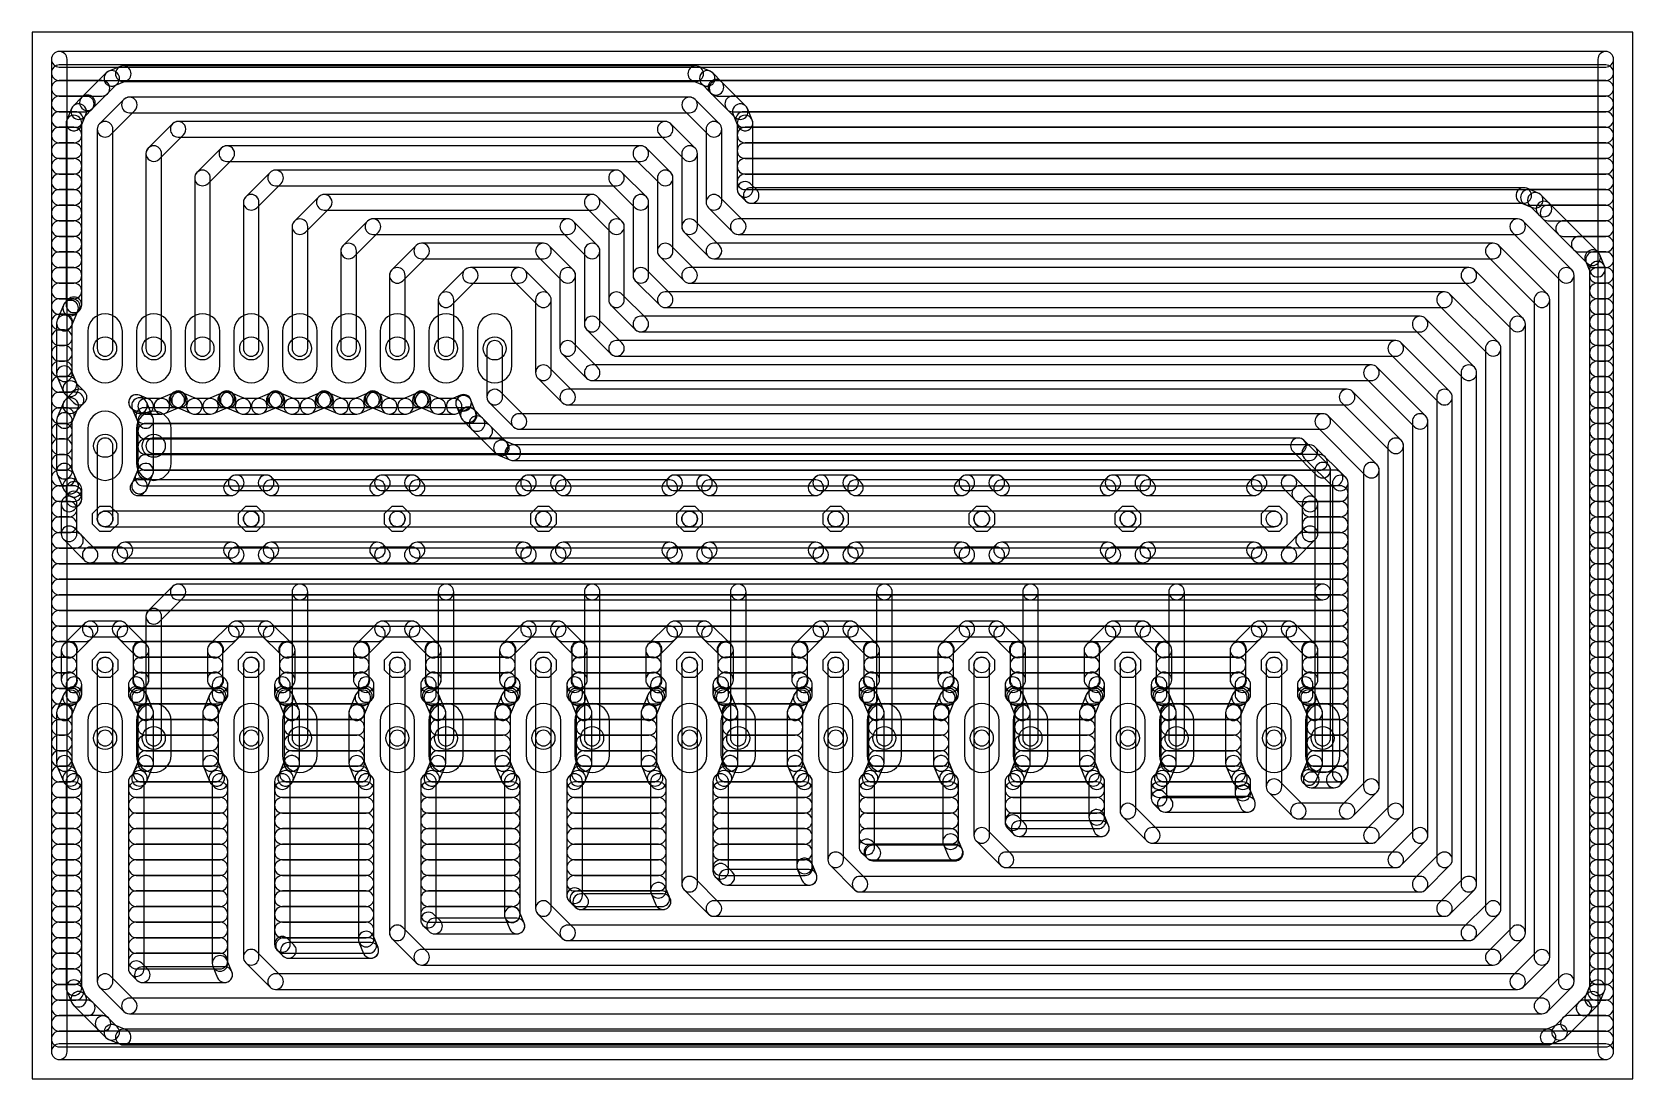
# Model space of a CAD drawing. Extents: x -1.3 to 82.2, y -1.3 to 53.3.
import ezdxf

# ---------------------------------------------------------------- set-up
doc = ezdxf.new("R2010")
doc.units = 0
for name, color, linetype in [('16', 174, 'CONTINUOUS'), ('17', 94, 'CONTINUOUS'), ('20', 178, 'CONTINUOUS'), ('44', 250, 'CONTINUOUS')]:
    doc.layers.add(name, color=color, linetype=linetype)

# ---------------------------------------------------------------- blocks, each defined once
blk = doc.blocks.new('OCTAGONP')
blk.add_lwpolyline([(-0.5, -0.2071), (-0.5, 0.2071), (-0.2071, 0.5), (0.2071, 0.5), (0.5, 0.2071), (0.5, -0.2071), (0.2071, -0.5), (-0.2071, -0.5)], close=True)
blk = doc.blocks.new('LONGP100')
blk.add_lwpolyline([(-0.5, -0.5), (0.5, -0.5, 1), (0.5, 0.5), (-0.5, 0.5, 1)], format="xyb", close=True)

msp = doc.modelspace()

# ---------------------------------------------------------------- linework, layer by layer
at = {"layer": '16'}
for points in [[(0.5588, 0.1524), (0.5588, 51.9076, 1), (-0.254, 51.9076), (-0.254, 0.1524, 1)], [(0.1524, 51.5012), (80.7976, 51.5012, 1), (80.7976, 52.314), (0.1524, 52.314, 1)], [(80.3912, 51.9076), (80.3912, 0.1524, 1), (81.204, 0.1524), (81.204, 51.9076, 1)], [(0.1524, 50.8), (80.7976, 50.8, 1), (80.7976, 51.6128), (0.1524, 51.6128, 1)], [(2.6018, 51.1955), (1.3318, 49.9255, 1), (1.9065, 49.3507), (3.1765, 50.6207, 1)], [(3.3311, 51.5311), (2.7336, 51.2836, 1), (3.0447, 50.5327), (3.6422, 50.7801, 1)], [(33.3434, 51.562), (3.4866, 51.562, 1), (3.4866, 50.7492), (33.3434, 50.7492, 1)], [(34.0963, 51.2836), (33.4989, 51.5311, 1), (33.1878, 50.7801), (33.7853, 50.5327, 1)], [(34.6855, 50.7382), (34.2282, 51.1955, 1), (33.6535, 50.6207), (34.1107, 50.1635, 1)], [(0.1524, 49.9872), (2.3747, 49.9872, 1), (2.3747, 50.8), (0.1524, 50.8, 1)], [(35.9555, 49.4682), (34.6855, 50.7382, 1), (34.1107, 50.1635), (35.3807, 48.8935, 1)], [(34.4553, 49.9872), (80.7976, 49.9872, 1), (80.7976, 50.8), (34.4553, 50.8, 1)], [(0.1524, 49.1744), (1.5619, 49.1744, 1), (1.5619, 49.9872), (0.1524, 49.9872, 1)], [(0.7864, 49.3363), (0.5389, 48.7389, 1), (1.2899, 48.4278), (1.5373, 49.0253, 1)], [(1.3318, 49.9255), (0.8745, 49.4682, 1), (1.4492, 48.8935), (1.9065, 49.3507, 1)], [(3.5226, 49.8174), (2.2526, 48.5474, 1), (2.8274, 47.9726), (4.0974, 49.2426, 1)], [(33.02, 49.9364), (3.81, 49.9364, 1), (3.81, 49.1236), (33.02, 49.1236, 1)], [(34.5774, 48.5474), (33.3074, 49.8174, 1), (32.7326, 49.2426), (34.0026, 47.9726, 1)], [(35.2681, 49.1744), (80.7976, 49.1744, 1), (80.7976, 49.9872), (35.2681, 49.9872, 1)], [(36.2911, 48.7389), (36.0436, 49.3363, 1), (35.2927, 49.0253), (35.5401, 48.4278, 1)], [(0.1524, 48.3616), (0.9909, 48.3616, 1), (0.9909, 49.1744), (0.1524, 49.1744, 1)], [(0.508, 48.5834), (0.508, 39.1014, 1), (1.3208, 39.1014), (1.3208, 48.5834, 1)], [(2.1336, 48.26), (2.1336, 36.83, 1), (2.9464, 36.83), (2.9464, 48.26, 1)], [(6.0626, 48.5474), (4.7926, 47.2774, 1), (5.3674, 46.7026), (6.6374, 47.9726, 1)], [(31.75, 48.6664), (6.35, 48.6664, 1), (6.35, 47.8536), (31.75, 47.8536, 1)], [(33.3074, 47.2774), (32.0374, 48.5474, 1), (31.4626, 47.9726), (32.7326, 46.7026, 1)], [(34.6964, 44.45), (34.6964, 48.26, 1), (33.8836, 48.26), (33.8836, 44.45, 1)], [(35.8391, 48.3616), (80.7976, 48.3616, 1), (80.7976, 49.1744), (35.8391, 49.1744, 1)], [(36.322, 45.1233), (36.322, 48.5834, 1), (35.5092, 48.5834), (35.5092, 45.1233, 1)], [(0.1524, 47.5488), (0.9144, 47.5488, 1), (0.9144, 48.3616), (0.1524, 48.3616, 1)], [(35.9156, 47.5488), (80.7976, 47.5488, 1), (80.7976, 48.3616), (35.9156, 48.3616, 1)], [(0.1524, 46.736), (0.9144, 46.736, 1), (0.9144, 47.5488), (0.1524, 47.5488, 1)], [(4.6736, 46.99), (4.6736, 36.83, 1), (5.4864, 36.83), (5.4864, 46.99, 1)], [(7.9074, 45.4326), (9.1774, 46.7026, 1), (8.6026, 47.2774), (7.3326, 46.0074, 1)], [(8.89, 46.5836), (30.48, 46.5836, 1), (30.48, 47.3964), (8.89, 47.3964, 1)], [(30.1926, 46.7026), (31.4626, 45.4326, 1), (32.0374, 46.0074), (30.7674, 47.2774, 1)], [(33.4264, 43.18), (33.4264, 46.99, 1), (32.6136, 46.99), (32.6136, 43.18, 1)], [(35.9156, 46.736), (80.7976, 46.736, 1), (80.7976, 47.5488), (35.9156, 47.5488, 1)], [(0.1524, 45.9232), (0.9144, 45.9232, 1), (0.9144, 46.736), (0.1524, 46.736, 1)], [(0.1524, 45.1104), (0.9144, 45.1104, 1), (0.9144, 45.9232), (0.1524, 45.9232, 1)], [(8.0264, 36.83), (8.0264, 45.72, 1), (7.2136, 45.72), (7.2136, 36.83, 1)], [(11.1426, 46.0074), (9.8726, 44.7374, 1), (10.4474, 44.1626), (11.7174, 45.4326, 1)], [(29.21, 46.1264), (11.43, 46.1264, 1), (11.43, 45.3136), (29.21, 45.3136, 1)], [(30.7674, 44.7374), (29.4974, 46.0074, 1), (28.9226, 45.4326), (30.1926, 44.1626, 1)], [(31.3436, 45.72), (31.3436, 41.91, 1), (32.1564, 41.91), (32.1564, 45.72, 1)], [(35.9156, 45.9232), (80.7976, 45.9232, 1), (80.7976, 46.736), (35.9156, 46.736, 1)], [(35.9156, 45.1104), (80.7976, 45.1104, 1), (80.7976, 45.9232), (35.9156, 45.9232, 1)], [(0.1524, 44.2976), (0.9144, 44.2976, 1), (0.9144, 45.1104), (0.1524, 45.1104, 1)], [(36.5207, 45.093), (36.203, 45.4107, 1), (35.6282, 44.836), (35.946, 44.5182, 1)], [(76.5234, 45.212), (36.2333, 45.212, 1), (36.2333, 44.3992), (76.5234, 44.3992, 1)], [(77.2763, 44.9336), (76.6789, 45.1811, 1), (76.3678, 44.4301), (76.9653, 44.1827, 1)], [(76.7686, 44.2976), (80.7976, 44.2976, 1), (80.7976, 45.1104), (76.7686, 45.1104, 1)], [(0.1524, 43.4848), (0.9144, 43.4848, 1), (0.9144, 44.2976), (0.1524, 44.2976, 1)], [(9.7536, 44.45), (9.7536, 36.83, 1), (10.5664, 36.83), (10.5664, 44.45, 1)], [(12.9874, 42.8926), (14.2574, 44.1626, 1), (13.6826, 44.7374), (12.4126, 43.4674, 1)], [(13.97, 44.0436), (27.94, 44.0436, 1), (27.94, 44.8564), (13.97, 44.8564, 1)], [(27.6526, 44.1626), (28.9226, 42.8926, 1), (29.4974, 43.4674), (28.2274, 44.7374, 1)], [(30.8864, 40.64), (30.8864, 44.45, 1), (30.0736, 44.45), (30.0736, 40.64, 1)], [(35.8474, 43.4674), (34.5774, 44.7374, 1), (34.0026, 44.1626), (35.2726, 42.8926, 1)], [(77.8655, 44.3882), (77.4082, 44.8455, 1), (76.8335, 44.2707), (77.2907, 43.8135, 1)], [(80.4055, 41.8482), (77.8655, 44.3882, 1), (77.2907, 43.8135), (79.8307, 41.2735, 1)], [(77.7877, 43.4848), (80.7976, 43.4848, 1), (80.7976, 44.2976), (77.7877, 44.2976, 1)], [(0.1524, 42.672), (0.9144, 42.672, 1), (0.9144, 43.4848), (0.1524, 43.4848, 1)], [(13.1064, 36.83), (13.1064, 43.18, 1), (12.2936, 43.18), (12.2936, 36.83, 1)], [(16.2226, 43.4674), (14.9526, 42.1974, 1), (15.5274, 41.6226), (16.7974, 42.8926, 1)], [(26.67, 43.5864), (16.51, 43.5864, 1), (16.51, 42.7736), (26.67, 42.7736, 1)], [(28.2274, 42.1974), (26.9574, 43.4674, 1), (26.3826, 42.8926), (27.6526, 41.6226, 1)], [(28.8036, 43.18), (28.8036, 39.37, 1), (29.6164, 39.37), (29.6164, 43.18, 1)], [(34.5774, 42.1974), (33.3074, 43.4674, 1), (32.7326, 42.8926), (34.0026, 41.6226, 1)], [(76.2, 43.5864), (35.56, 43.5864, 1), (35.56, 42.7736), (76.2, 42.7736, 1)], [(79.0274, 40.9274), (76.4874, 43.4674, 1), (75.9126, 42.8926), (78.4526, 40.3526, 1)], [(78.6005, 42.672), (80.7976, 42.672, 1), (80.7976, 43.4848), (78.6005, 43.4848, 1)], [(0.1524, 41.8592), (0.9144, 41.8592, 1), (0.9144, 42.672), (0.1524, 42.672, 1)], [(79.4133, 41.8592), (80.7976, 41.8592, 1), (80.7976, 42.672), (79.4133, 42.672, 1)], [(0.1524, 41.0464), (0.9144, 41.0464, 1), (0.9144, 41.8592), (0.1524, 41.8592, 1)], [(14.8336, 41.91), (14.8336, 36.83, 1), (15.6464, 36.83), (15.6464, 41.91, 1)], [(18.0674, 40.3526), (19.3374, 41.6226, 1), (18.7626, 42.1974), (17.4926, 40.9274, 1)], [(19.05, 41.5036), (25.4, 41.5036, 1), (25.4, 42.3164), (19.05, 42.3164, 1)], [(25.1126, 41.6226), (26.3826, 40.3526, 1), (26.9574, 40.9274), (25.6874, 42.1974, 1)], [(28.3464, 38.1), (28.3464, 41.91, 1), (27.5336, 41.91), (27.5336, 38.1, 1)], [(31.4626, 41.6226), (32.7326, 40.3526, 1), (33.3074, 40.9274), (32.0374, 42.1974, 1)], [(74.93, 42.3164), (34.29, 42.3164, 1), (34.29, 41.5036), (74.93, 41.5036, 1)], [(77.7574, 39.6574), (75.2174, 42.1974, 1), (74.6426, 41.6226), (77.1826, 39.0826, 1)], [(80.7411, 41.1189), (80.4936, 41.7163, 1), (79.7427, 41.4053), (79.9901, 40.8078, 1)], [(80.1629, 41.0464), (80.7976, 41.0464, 1), (80.7976, 41.8592), (80.1629, 41.8592, 1)], [(0.1524, 40.2336), (0.9144, 40.2336, 1), (0.9144, 41.0464), (0.1524, 41.0464, 1)], [(18.1864, 36.83), (18.1864, 40.64, 1), (17.3736, 40.64), (17.3736, 36.83, 1)], [(21.3026, 40.9274), (20.0326, 39.6574, 1), (20.6074, 39.0826), (21.8774, 40.3526, 1)], [(24.13, 41.0464), (21.59, 41.0464, 1), (21.59, 40.2336), (24.13, 40.2336, 1)], [(25.6874, 39.6574), (24.4174, 40.9274, 1), (23.8426, 40.3526), (25.1126, 39.0826, 1)], [(26.2636, 40.64), (26.2636, 36.83, 1), (27.0764, 36.83), (27.0764, 40.64, 1)], [(32.0374, 39.6574), (30.7674, 40.9274, 1), (30.1926, 40.3526), (31.4626, 39.0826, 1)], [(33.02, 40.2336), (73.66, 40.2336, 1), (73.66, 41.0464), (33.02, 41.0464, 1)], [(73.3726, 40.3526), (75.9126, 37.8126, 1), (76.4874, 38.3874), (73.9474, 40.9274, 1)], [(79.1464, 3.81), (79.1464, 40.64, 1), (78.3336, 40.64), (78.3336, 3.81, 1)], [(80.772, 3.4866), (80.772, 40.9634, 1), (79.9592, 40.9634), (79.9592, 3.4866, 1)], [(80.3656, 40.2336), (80.7976, 40.2336, 1), (80.7976, 41.0464), (80.3656, 41.0464, 1)], [(0.1524, 39.4208), (0.9144, 39.4208, 1), (0.9144, 40.2336), (0.1524, 40.2336, 1)], [(80.3656, 39.4208), (80.7976, 39.4208, 1), (80.7976, 40.2336), (80.3656, 40.2336, 1)], [(0.1524, 38.608), (0.8274, 38.608, 1), (0.8274, 39.4208), (0.1524, 39.4208, 1)], [(0.368, 39.086), (0.0453, 38.3071, 1), (0.7963, 37.996), (1.1189, 38.7749, 1)], [(0.627, 39.3888), (0.4561, 39.2178, 1), (1.0308, 38.6431), (1.2018, 38.814, 1)], [(19.9136, 39.37), (19.9136, 36.83, 1), (20.7264, 36.83), (20.7264, 39.37, 1)], [(25.8064, 35.56), (25.8064, 39.37, 1), (24.9936, 39.37), (24.9936, 35.56, 1)], [(28.9226, 39.0826), (30.1926, 37.8126, 1), (30.7674, 38.3874), (29.4974, 39.6574, 1)], [(72.39, 39.7764), (31.75, 39.7764, 1), (31.75, 38.9636), (72.39, 38.9636, 1)], [(75.2174, 37.1174), (72.6774, 39.6574, 1), (72.1026, 39.0826), (74.6426, 36.5426, 1)], [(77.8764, 5.08), (77.8764, 39.37, 1), (77.0636, 39.37), (77.0636, 5.08, 1)], [(80.3656, 38.608), (80.7976, 38.608, 1), (80.7976, 39.4208), (80.3656, 39.4208, 1)], [(0.1524, 37.7952), (0.4415, 37.7952, 1), (0.4415, 38.608), (0.1524, 38.608, 1)], [(0.0144, 38.1515), (0.0144, 35.5085, 1), (0.8272, 35.5085), (0.8272, 38.1515, 1)], [(29.4974, 37.1174), (28.2274, 38.3874, 1), (27.6526, 37.8126), (28.9226, 36.5426, 1)], [(30.48, 37.6936), (71.12, 37.6936, 1), (71.12, 38.5064), (30.48, 38.5064, 1)], [(70.8326, 37.8126), (73.3726, 35.2726, 1), (73.9474, 35.8474), (71.4074, 38.3874, 1)], [(75.7936, 38.1), (75.7936, 6.35, 1), (76.6064, 6.35), (76.6064, 38.1, 1)], [(80.3656, 37.7952), (80.7976, 37.7952, 1), (80.7976, 38.608), (80.3656, 38.608, 1)], [(0.1524, 36.9824), (0.4208, 36.9824, 1), (0.4208, 37.7952), (0.1524, 37.7952, 1)], [(80.3656, 36.9824), (80.7976, 36.9824, 1), (80.7976, 37.7952), (80.3656, 37.7952, 1)], [(0.1524, 36.1696), (0.4208, 36.1696, 1), (0.4208, 36.9824), (0.1524, 36.9824, 1)], [(23.2664, 34.29), (23.2664, 36.83, 1), (22.4536, 36.83), (22.4536, 34.29, 1)], [(26.3826, 36.5426), (27.6526, 35.2726, 1), (28.2274, 35.8474), (26.9574, 37.1174, 1)], [(69.85, 37.2364), (29.21, 37.2364, 1), (29.21, 36.4236), (69.85, 36.4236, 1)], [(72.6774, 34.5774), (70.1374, 37.1174, 1), (69.5626, 36.5426), (72.1026, 34.0026, 1)], [(75.3364, 7.62), (75.3364, 36.83, 1), (74.5236, 36.83), (74.5236, 7.62, 1)], [(80.3656, 36.1696), (80.7976, 36.1696, 1), (80.7976, 36.9824), (80.3656, 36.9824, 1)], [(0.1524, 35.3568), (0.4208, 35.3568, 1), (0.4208, 36.1696), (0.1524, 36.1696, 1)], [(0.0453, 35.3529), (0.368, 34.574, 1), (1.1189, 34.8851), (0.7963, 35.664, 1)], [(26.9574, 34.5774), (25.6874, 35.8474, 1), (25.1126, 35.2726), (26.3826, 34.0026, 1)], [(27.94, 35.1536), (68.58, 35.1536, 1), (68.58, 35.9664), (27.94, 35.9664, 1)], [(68.2926, 35.2726), (70.8326, 32.7326, 1), (71.4074, 33.3074), (68.8674, 35.8474, 1)], [(73.2536, 35.56), (73.2536, 8.89, 1), (74.0664, 8.89), (74.0664, 35.56, 1)], [(80.3656, 35.3568), (80.7976, 35.3568, 1), (80.7976, 36.1696), (80.3656, 36.1696, 1)], [(0.1524, 34.544), (0.652, 34.544, 1), (0.652, 35.3568), (0.1524, 35.3568, 1)], [(0.4561, 34.4422), (0.8956, 34.0026, 1), (1.4704, 34.5774), (1.0308, 35.0169, 1)], [(80.3656, 34.544), (80.7976, 34.544, 1), (80.7976, 35.3568), (80.3656, 35.3568, 1)], [(0.1524, 33.7312), (1.0306, 33.7312, 1), (1.0306, 34.544), (0.1524, 34.544, 1)], [(0.368, 34.006), (0.0453, 33.2271, 1), (0.7963, 32.916), (1.1189, 33.6949, 1)], [(0.8956, 34.5774), (0.4561, 34.1378, 1), (1.0308, 33.5631), (1.4704, 34.0026, 1)], [(4.6239, 34.1378), (4.464, 34.2978, 1), (3.8892, 33.723), (4.0492, 33.5631, 1)], [(4.0211, 33.6349), (4.5029, 33.4353, 1), (4.814, 34.1863), (4.3321, 34.3859, 1)], [(5.0347, 33.2271), (4.712, 34.006, 1), (3.9611, 33.6949), (4.2837, 32.916, 1)], [(5.6571, 33.4353), (6.436, 33.758, 1), (6.1249, 34.5089), (5.346, 34.1863, 1)], [(6.5678, 33.8461), (6.6374, 33.9156, 1), (6.0626, 34.4904), (5.9931, 34.4208, 1)], [(6.2846, 33.7312), (6.4154, 33.7312, 1), (6.4154, 34.544), (6.2846, 34.544, 1)], [(6.0626, 33.9156), (6.1322, 33.8461, 1), (6.7069, 34.4208), (6.6374, 34.4904, 1)], [(6.264, 33.758), (7.0429, 33.4353, 1), (7.354, 34.1863), (6.5751, 34.5089, 1)], [(8.1971, 33.4353), (8.976, 33.758, 1), (8.6649, 34.5089), (7.886, 34.1863, 1)], [(9.1078, 33.8461), (9.1774, 33.9156, 1), (8.6026, 34.4904), (8.5331, 34.4208, 1)], [(8.8246, 33.7312), (8.9554, 33.7312, 1), (8.9554, 34.544), (8.8246, 34.544, 1)], [(8.6026, 33.9156), (8.6722, 33.8461, 1), (9.2469, 34.4208), (9.1774, 34.4904, 1)], [(8.804, 33.758), (9.5829, 33.4353, 1), (9.894, 34.1863), (9.1151, 34.5089, 1)], [(10.7371, 33.4353), (11.516, 33.758, 1), (11.2049, 34.5089), (10.426, 34.1863, 1)], [(11.6478, 33.8461), (11.7174, 33.9156, 1), (11.1426, 34.4904), (11.0731, 34.4208, 1)], [(11.3646, 33.7312), (11.4954, 33.7312, 1), (11.4954, 34.544), (11.3646, 34.544, 1)], [(11.1426, 33.9156), (11.2122, 33.8461, 1), (11.7869, 34.4208), (11.7174, 34.4904, 1)], [(11.344, 33.758), (12.1229, 33.4353, 1), (12.434, 34.1863), (11.6551, 34.5089, 1)], [(13.2771, 33.4353), (14.056, 33.758, 1), (13.7449, 34.5089), (12.966, 34.1863, 1)], [(14.1878, 33.8461), (14.2574, 33.9156, 1), (13.6826, 34.4904), (13.6131, 34.4208, 1)], [(13.9046, 33.7312), (14.0354, 33.7312, 1), (14.0354, 34.544), (13.9046, 34.544, 1)], [(13.6826, 33.9156), (13.7522, 33.8461, 1), (14.3269, 34.4208), (14.2574, 34.4904, 1)], [(13.884, 33.758), (14.6629, 33.4353, 1), (14.974, 34.1863), (14.1951, 34.5089, 1)], [(15.8171, 33.4353), (16.596, 33.758, 1), (16.2849, 34.5089), (15.506, 34.1863, 1)], [(16.7278, 33.8461), (16.7974, 33.9156, 1), (16.2226, 34.4904), (16.1531, 34.4208, 1)], [(16.4446, 33.7312), (16.5754, 33.7312, 1), (16.5754, 34.544), (16.4446, 34.544, 1)], [(16.2226, 33.9156), (16.2922, 33.8461, 1), (16.8669, 34.4208), (16.7974, 34.4904, 1)], [(16.424, 33.758), (17.2029, 33.4353, 1), (17.514, 34.1863), (16.7351, 34.5089, 1)], [(18.3571, 33.4353), (19.136, 33.758, 1), (18.8249, 34.5089), (18.046, 34.1863, 1)], [(19.2678, 33.8461), (19.3374, 33.9156, 1), (18.7626, 34.4904), (18.6931, 34.4208, 1)], [(18.9846, 33.7312), (19.1154, 33.7312, 1), (19.1154, 34.544), (18.9846, 34.544, 1)], [(18.7626, 33.9156), (18.8322, 33.8461, 1), (19.4069, 34.4208), (19.3374, 34.4904, 1)], [(18.964, 33.758), (19.7429, 33.4353, 1), (20.054, 34.1863), (19.2751, 34.5089, 1)], [(20.8971, 33.4353), (21.3899, 33.6395, 1), (21.0789, 34.3904), (20.586, 34.1863, 1)], [(20.828, 34.015), (20.828, 33.9666, 1), (21.6408, 33.9666), (21.6408, 34.015, 1)], [(20.8589, 33.8111), (21.1064, 33.2136, 1), (21.8573, 33.5247), (21.6099, 34.1222, 1)], [(24.4174, 33.3074), (23.1474, 34.5774, 1), (22.5726, 34.0026), (23.8426, 32.7326, 1)], [(67.31, 34.6964), (26.67, 34.6964, 1), (26.67, 33.8836), (67.31, 33.8836, 1)], [(70.1374, 32.0374), (67.5974, 34.5774, 1), (67.0226, 34.0026), (69.5626, 31.4626, 1)], [(72.7964, 10.16), (72.7964, 34.29, 1), (71.9836, 34.29), (71.9836, 10.16, 1)], [(80.3656, 33.7312), (80.7976, 33.7312, 1), (80.7976, 34.544), (80.3656, 34.544, 1)], [(0.1524, 32.9184), (0.5257, 32.9184, 1), (0.5257, 33.7312), (0.1524, 33.7312, 1)], [(0.0144, 33.0715), (0.0144, 30.4285, 1), (0.8272, 30.4285), (0.8272, 33.0715, 1)], [(4.5543, 32.9184), (21.5263, 32.9184, 1), (21.5263, 33.7312), (4.5543, 33.7312, 1)], [(4.6585, 33.4044), (5.5015, 33.4044, 1), (5.5015, 34.2172), (4.6585, 34.2172, 1)], [(5.0656, 30.4285), (5.0656, 33.0715, 1), (4.2528, 33.0715), (4.2528, 30.4285, 1)], [(7.1985, 33.4044), (8.0415, 33.4044, 1), (8.0415, 34.2172), (7.1985, 34.2172, 1)], [(9.7385, 33.4044), (10.5815, 33.4044, 1), (10.5815, 34.2172), (9.7385, 34.2172, 1)], [(12.2785, 33.4044), (13.1215, 33.4044, 1), (13.1215, 34.2172), (12.2785, 34.2172, 1)], [(14.8185, 33.4044), (15.6615, 33.4044, 1), (15.6615, 34.2172), (14.8185, 34.2172, 1)], [(17.3585, 33.4044), (18.2015, 33.4044, 1), (18.2015, 34.2172), (17.3585, 34.2172, 1)], [(19.8985, 33.4044), (20.7415, 33.4044, 1), (20.7415, 34.2172), (19.8985, 34.2172, 1)], [(21.1945, 33.0818), (21.6518, 32.6245, 1), (22.2265, 33.1992), (21.7692, 33.6565, 1)], [(66.04, 33.4264), (24.13, 33.4264, 1), (24.13, 32.6136), (66.04, 32.6136, 1)], [(68.8674, 30.7674), (66.3274, 33.3074, 1), (65.7526, 32.7326), (68.2926, 30.1926, 1)], [(70.7136, 33.02), (70.7136, 11.43, 1), (71.5264, 11.43), (71.5264, 33.02, 1)], [(80.3656, 32.9184), (80.7976, 32.9184, 1), (80.7976, 33.7312), (80.3656, 33.7312, 1)], [(0.1524, 32.1056), (0.4208, 32.1056, 1), (0.4208, 32.9184), (0.1524, 32.9184, 1)], [(4.6592, 32.1056), (22.3391, 32.1056, 1), (22.3391, 32.9184), (4.6592, 32.9184, 1)], [(21.6518, 32.6245), (22.9218, 31.3545, 1), (23.4965, 31.9292), (22.2265, 33.1992, 1)], [(80.3656, 32.1056), (80.7976, 32.1056, 1), (80.7976, 32.9184), (80.3656, 32.9184, 1)], [(0.1524, 31.2928), (0.4208, 31.2928, 1), (0.4208, 32.1056), (0.1524, 32.1056, 1)], [(2.1336, 31.75), (2.1336, 27.94, 1), (2.9464, 27.94), (2.9464, 31.75, 1)], [(4.6592, 31.2928), (23.1518, 31.2928, 1), (23.1518, 32.1056), (4.6592, 32.1056, 1)], [(5.08, 31.3436), (64.77, 31.3436, 1), (64.77, 32.1564), (5.08, 32.1564, 1)], [(23.0536, 31.2664), (23.6511, 31.0189, 1), (23.9622, 31.7699), (23.3647, 32.0173, 1)], [(23.8066, 30.988), (65.3667, 30.988, 1), (65.3667, 31.8008), (23.8066, 31.8008, 1)], [(64.4826, 31.4626), (65.7526, 30.1926, 1), (66.3274, 30.7674), (65.0574, 32.0374, 1)], [(65.0793, 31.107), (66.667, 29.5193, 1), (67.2418, 30.094), (65.654, 31.6818, 1)], [(70.2564, 12.7), (70.2564, 31.75, 1), (69.4436, 31.75), (69.4436, 12.7, 1)], [(80.3656, 31.2928), (80.7976, 31.2928, 1), (80.7976, 32.1056), (80.3656, 32.1056, 1)], [(0.1524, 30.48), (0.4208, 30.48, 1), (0.4208, 31.2928), (0.1524, 31.2928, 1)], [(4.6592, 30.48), (65.8747, 30.48, 1), (65.8747, 31.2928), (4.6592, 31.2928, 1)], [(80.3656, 30.48), (80.7976, 30.48, 1), (80.7976, 31.2928), (80.3656, 31.2928, 1)], [(0.1524, 29.6672), (0.5678, 29.6672, 1), (0.5678, 30.48), (0.1524, 30.48, 1)], [(0.0453, 30.2729), (0.368, 29.494, 1), (1.1189, 29.8051), (0.7963, 30.584, 1)], [(4.712, 29.494), (5.0347, 30.2729, 1), (4.2837, 30.584), (3.9611, 29.8051, 1)], [(4.5122, 29.6672), (66.6874, 29.6672, 1), (66.6874, 30.48), (4.5122, 30.48, 1)], [(9.0941, 30.107), (8.8401, 29.853, 1), (9.4148, 29.2782), (9.6688, 29.5322, 1)], [(10.9386, 30.226), (9.3814, 30.226, 1), (9.3814, 29.4132), (10.9386, 29.4132, 1)], [(11.4799, 29.853), (11.2259, 30.107, 1), (10.6512, 29.5322), (10.9052, 29.2782, 1)], [(16.7141, 30.107), (16.4601, 29.853, 1), (17.0348, 29.2782), (17.2888, 29.5322, 1)], [(18.5586, 30.226), (17.0014, 30.226, 1), (17.0014, 29.4132), (18.5586, 29.4132, 1)], [(19.0999, 29.853), (18.8459, 30.107, 1), (18.2712, 29.5322), (18.5252, 29.2782, 1)], [(24.3341, 30.107), (24.0801, 29.853, 1), (24.6548, 29.2782), (24.9088, 29.5322, 1)], [(26.1786, 30.226), (24.6214, 30.226, 1), (24.6214, 29.4132), (26.1786, 29.4132, 1)], [(26.7199, 29.853), (26.4659, 30.107, 1), (25.8912, 29.5322), (26.1452, 29.2782, 1)], [(31.9541, 30.107), (31.7001, 29.853, 1), (32.2748, 29.2782), (32.5288, 29.5322, 1)], [(33.7986, 30.226), (32.2414, 30.226, 1), (32.2414, 29.4132), (33.7986, 29.4132, 1)], [(34.3399, 29.853), (34.0859, 30.107, 1), (33.5112, 29.5322), (33.7652, 29.2782, 1)], [(39.5741, 30.107), (39.3201, 29.853, 1), (39.8948, 29.2782), (40.1488, 29.5322, 1)], [(41.4186, 30.226), (39.8614, 30.226, 1), (39.8614, 29.4132), (41.4186, 29.4132, 1)], [(41.9599, 29.853), (41.7059, 30.107, 1), (41.1312, 29.5322), (41.3852, 29.2782, 1)], [(47.1941, 30.107), (46.9401, 29.853, 1), (47.5148, 29.2782), (47.7688, 29.5322, 1)], [(49.0386, 30.226), (47.4814, 30.226, 1), (47.4814, 29.4132), (49.0386, 29.4132, 1)], [(49.5799, 29.853), (49.3259, 30.107, 1), (48.7512, 29.5322), (49.0052, 29.2782, 1)], [(54.8141, 30.107), (54.5601, 29.853, 1), (55.1348, 29.2782), (55.3888, 29.5322, 1)], [(56.6586, 30.226), (55.1014, 30.226, 1), (55.1014, 29.4132), (56.6586, 29.4132, 1)], [(57.1999, 29.853), (56.9459, 30.107, 1), (56.3712, 29.5322), (56.6252, 29.2782, 1)], [(62.4341, 30.107), (62.1801, 29.853, 1), (62.7548, 29.2782), (63.0088, 29.5322, 1)], [(64.2786, 30.226), (62.7214, 30.226, 1), (62.7214, 29.4132), (64.2786, 29.4132, 1)], [(65.667, 29.0059), (64.5659, 30.107, 1), (63.9912, 29.5322), (65.0922, 28.4312, 1)], [(65.6336, 30.48), (65.6336, 24.13, 1), (66.4464, 24.13), (66.4464, 30.48, 1)], [(66.548, 29.8067), (66.548, 14.6433, 1), (67.3608, 14.6433), (67.3608, 29.8067, 1)], [(68.9864, 13.97), (68.9864, 30.48, 1), (68.1736, 30.48), (68.1736, 13.97, 1)], [(80.3656, 29.6672), (80.7976, 29.6672, 1), (80.7976, 30.48), (80.3656, 30.48, 1)], [(0.1524, 28.8544), (0.9144, 28.8544, 1), (0.9144, 29.6672), (0.1524, 29.6672, 1)], [(0.627, 29.2599), (0.373, 29.0059, 1), (0.9478, 28.4312), (1.2018, 28.6852, 1)], [(0.4561, 29.3622), (0.627, 29.1912, 1), (1.2018, 29.766), (1.0308, 29.9369, 1)], [(0.508, 29.4786), (0.508, 28.9726, 1), (1.3208, 28.9726), (1.3208, 29.4786, 1)], [(4.54, 29.2782), (4.6239, 29.3622, 1), (4.0492, 29.9369), (3.9652, 29.853, 1)], [(9.1274, 29.972), (4.2526, 29.972, 1), (4.2526, 29.1592), (9.1274, 29.1592, 1)], [(16.7474, 29.972), (11.1926, 29.972, 1), (11.1926, 29.1592), (16.7474, 29.1592, 1)], [(24.3674, 29.972), (18.8126, 29.972, 1), (18.8126, 29.1592), (24.3674, 29.1592, 1)], [(31.9874, 29.972), (26.4326, 29.972, 1), (26.4326, 29.1592), (31.9874, 29.1592, 1)], [(39.6074, 29.972), (34.0526, 29.972, 1), (34.0526, 29.1592), (39.6074, 29.1592, 1)], [(47.2274, 29.972), (41.6726, 29.972, 1), (41.6726, 29.1592), (47.2274, 29.1592, 1)], [(54.8474, 29.972), (49.2926, 29.972, 1), (49.2926, 29.1592), (54.8474, 29.1592, 1)], [(62.4674, 29.972), (56.9126, 29.972, 1), (56.9126, 29.1592), (62.4674, 29.1592, 1)], [(64.8374, 28.8544), (66.9544, 28.8544, 1), (66.9544, 29.6672), (64.8374, 29.6672, 1)], [(80.3656, 28.8544), (80.7976, 28.8544, 1), (80.7976, 29.6672), (80.3656, 29.6672, 1)], [(0.1524, 28.0416), (0.6604, 28.0416, 1), (0.6604, 28.8544), (0.1524, 28.8544, 1)], [(0.254, 28.7186), (0.254, 27.1614, 1), (1.0668, 27.1614), (1.0668, 28.7186, 1)], [(65.786, 27.1614), (65.786, 28.7186, 1), (64.9732, 28.7186), (64.9732, 27.1614, 1)], [(65.3796, 28.0416), (66.9544, 28.0416, 1), (66.9544, 28.8544), (65.3796, 28.8544, 1)], [(80.3656, 28.0416), (80.7976, 28.0416, 1), (80.7976, 28.8544), (80.3656, 28.8544, 1)], [(0.1524, 27.2288), (0.6604, 27.2288, 1), (0.6604, 28.0416), (0.1524, 28.0416, 1)], [(0.373, 26.8741), (1.4741, 25.773, 1), (2.0488, 26.3478), (0.9478, 27.4488, 1)], [(2.54, 27.5336), (10.16, 27.5336, 1), (10.16, 28.3464), (2.54, 28.3464, 1)], [(10.16, 27.5336), (17.78, 27.5336, 1), (17.78, 28.3464), (10.16, 28.3464, 1)], [(17.78, 27.5336), (25.4, 27.5336, 1), (25.4, 28.3464), (17.78, 28.3464, 1)], [(25.4, 27.5336), (33.02, 27.5336, 1), (33.02, 28.3464), (25.4, 28.3464, 1)], [(33.02, 27.5336), (40.64, 27.5336, 1), (40.64, 28.3464), (33.02, 28.3464, 1)], [(40.64, 27.5336), (48.26, 27.5336, 1), (48.26, 28.3464), (40.64, 28.3464, 1)], [(48.26, 27.5336), (55.88, 27.5336, 1), (55.88, 28.3464), (48.26, 28.3464, 1)], [(55.88, 27.5336), (63.5, 27.5336, 1), (63.5, 28.3464), (55.88, 28.3464, 1)], [(64.5659, 25.773), (65.667, 26.8741, 1), (65.0922, 27.4488), (63.9912, 26.3478, 1)], [(65.3796, 27.2288), (66.9544, 27.2288, 1), (66.9544, 28.0416), (65.3796, 28.0416, 1)], [(80.3656, 27.2288), (80.7976, 27.2288, 1), (80.7976, 28.0416), (80.3656, 28.0416, 1)], [(0.1524, 26.416), (0.9994, 26.416, 1), (0.9994, 27.2288), (0.1524, 27.2288, 1)], [(3.6059, 25.773), (3.8599, 26.027, 1), (3.2852, 26.6018), (3.0312, 26.3478, 1)], [(3.5726, 25.908), (9.1274, 25.908, 1), (9.1274, 26.7208), (3.5726, 26.7208, 1)], [(8.8401, 26.027), (9.0941, 25.773, 1), (9.6688, 26.3478), (9.4148, 26.6018, 1)], [(11.2259, 25.773), (11.4799, 26.027, 1), (10.9052, 26.6018), (10.6512, 26.3478, 1)], [(11.1926, 25.908), (16.7474, 25.908, 1), (16.7474, 26.7208), (11.1926, 26.7208, 1)], [(16.4601, 26.027), (16.7141, 25.773, 1), (17.2888, 26.3478), (17.0348, 26.6018, 1)], [(18.8459, 25.773), (19.0999, 26.027, 1), (18.5252, 26.6018), (18.2712, 26.3478, 1)], [(18.8126, 25.908), (24.3674, 25.908, 1), (24.3674, 26.7208), (18.8126, 26.7208, 1)], [(24.0801, 26.027), (24.3341, 25.773, 1), (24.9088, 26.3478), (24.6548, 26.6018, 1)], [(26.4659, 25.773), (26.7199, 26.027, 1), (26.1452, 26.6018), (25.8912, 26.3478, 1)], [(26.4326, 25.908), (31.9874, 25.908, 1), (31.9874, 26.7208), (26.4326, 26.7208, 1)], [(31.7001, 26.027), (31.9541, 25.773, 1), (32.5288, 26.3478), (32.2748, 26.6018, 1)], [(34.0859, 25.773), (34.3399, 26.027, 1), (33.7652, 26.6018), (33.5112, 26.3478, 1)], [(34.0526, 25.908), (39.6074, 25.908, 1), (39.6074, 26.7208), (34.0526, 26.7208, 1)], [(39.3201, 26.027), (39.5741, 25.773, 1), (40.1488, 26.3478), (39.8948, 26.6018, 1)], [(41.7059, 25.773), (41.9599, 26.027, 1), (41.3852, 26.6018), (41.1312, 26.3478, 1)], [(41.6726, 25.908), (47.2274, 25.908, 1), (47.2274, 26.7208), (41.6726, 26.7208, 1)], [(46.9401, 26.027), (47.1941, 25.773, 1), (47.7688, 26.3478), (47.5148, 26.6018, 1)], [(49.3259, 25.773), (49.5799, 26.027, 1), (49.0052, 26.6018), (48.7512, 26.3478, 1)], [(49.2926, 25.908), (54.8474, 25.908, 1), (54.8474, 26.7208), (49.2926, 26.7208, 1)], [(54.5601, 26.027), (54.8141, 25.773, 1), (55.3888, 26.3478), (55.1348, 26.6018, 1)], [(56.9459, 25.773), (57.1999, 26.027, 1), (56.6252, 26.6018), (56.3712, 26.3478, 1)], [(56.9126, 25.908), (62.4674, 25.908, 1), (62.4674, 26.7208), (56.9126, 26.7208, 1)], [(62.1801, 26.027), (62.4341, 25.773, 1), (63.0088, 26.3478), (62.7548, 26.6018, 1)], [(65.0406, 26.416), (66.9544, 26.416, 1), (66.9544, 27.2288), (65.0406, 27.2288, 1)], [(80.3656, 26.416), (80.7976, 26.416, 1), (80.7976, 27.2288), (80.3656, 27.2288, 1)], [(0.1524, 25.6032), (66.9544, 25.6032, 1), (66.9544, 26.416), (0.1524, 26.416, 1)], [(1.7614, 25.654), (3.3186, 25.654, 1), (3.3186, 26.4668), (1.7614, 26.4668, 1)], [(9.3814, 25.654), (10.9386, 25.654, 1), (10.9386, 26.4668), (9.3814, 26.4668, 1)], [(17.0014, 25.654), (18.5586, 25.654, 1), (18.5586, 26.4668), (17.0014, 26.4668, 1)], [(24.6214, 25.654), (26.1786, 25.654, 1), (26.1786, 26.4668), (24.6214, 26.4668, 1)], [(32.2414, 25.654), (33.7986, 25.654, 1), (33.7986, 26.4668), (32.2414, 26.4668, 1)], [(39.8614, 25.654), (41.4186, 25.654, 1), (41.4186, 26.4668), (39.8614, 26.4668, 1)], [(47.4814, 25.654), (49.0386, 25.654, 1), (49.0386, 26.4668), (47.4814, 26.4668, 1)], [(55.1014, 25.654), (56.6586, 25.654, 1), (56.6586, 26.4668), (55.1014, 26.4668, 1)], [(62.7214, 25.654), (64.2786, 25.654, 1), (64.2786, 26.4668), (62.7214, 26.4668, 1)], [(80.3656, 25.6032), (80.7976, 25.6032, 1), (80.7976, 26.416), (80.3656, 26.416, 1)], [(0.1524, 24.7904), (66.9544, 24.7904, 1), (66.9544, 25.6032), (0.1524, 25.6032, 1)], [(80.3656, 24.7904), (80.7976, 24.7904, 1), (80.7976, 25.6032), (80.3656, 25.6032, 1)], [(0.1524, 23.9776), (66.9544, 23.9776, 1), (66.9544, 24.7904), (0.1524, 24.7904, 1)], [(6.0626, 24.4174), (4.7926, 23.1474, 1), (5.3674, 22.5726), (6.6374, 23.8426, 1)], [(12.7, 24.5364), (6.35, 24.5364, 1), (6.35, 23.7236), (12.7, 23.7236, 1)], [(20.32, 24.5364), (12.7, 24.5364, 1), (12.7, 23.7236), (20.32, 23.7236, 1)], [(13.1064, 16.51), (13.1064, 24.13, 1), (12.2936, 24.13), (12.2936, 16.51, 1)], [(27.94, 24.5364), (20.32, 24.5364, 1), (20.32, 23.7236), (27.94, 23.7236, 1)], [(20.7264, 16.51), (20.7264, 24.13, 1), (19.9136, 24.13), (19.9136, 16.51, 1)], [(35.56, 24.5364), (27.94, 24.5364, 1), (27.94, 23.7236), (35.56, 23.7236, 1)], [(28.3464, 16.51), (28.3464, 24.13, 1), (27.5336, 24.13), (27.5336, 16.51, 1)], [(43.18, 24.5364), (35.56, 24.5364, 1), (35.56, 23.7236), (43.18, 23.7236, 1)], [(35.9664, 16.51), (35.9664, 24.13, 1), (35.1536, 24.13), (35.1536, 16.51, 1)], [(50.8, 24.5364), (43.18, 24.5364, 1), (43.18, 23.7236), (50.8, 23.7236, 1)], [(43.5864, 16.51), (43.5864, 24.13, 1), (42.7736, 24.13), (42.7736, 16.51, 1)], [(58.42, 24.5364), (50.8, 24.5364, 1), (50.8, 23.7236), (58.42, 23.7236, 1)], [(51.2064, 16.51), (51.2064, 24.13, 1), (50.3936, 24.13), (50.3936, 16.51, 1)], [(58.42, 23.7236), (66.04, 23.7236, 1), (66.04, 24.5364), (58.42, 24.5364, 1)], [(58.8264, 16.51), (58.8264, 24.13, 1), (58.0136, 24.13), (58.0136, 16.51, 1)], [(65.6336, 24.13), (65.6336, 16.51, 1), (66.4464, 16.51), (66.4464, 24.13, 1)], [(80.3656, 23.9776), (80.7976, 23.9776, 1), (80.7976, 24.7904), (80.3656, 24.7904, 1)], [(0.1524, 23.1648), (66.9544, 23.1648, 1), (66.9544, 23.9776), (0.1524, 23.9776, 1)], [(80.3656, 23.1648), (80.7976, 23.1648, 1), (80.7976, 23.9776), (80.3656, 23.9776, 1)], [(0.1524, 22.352), (66.9544, 22.352, 1), (66.9544, 23.1648), (0.1524, 23.1648, 1)], [(1.4741, 22.487), (0.373, 21.3859, 1), (0.9478, 20.8112), (2.0488, 21.9122, 1)], [(3.3186, 22.606), (1.7614, 22.606, 1), (1.7614, 21.7932), (3.3186, 21.7932, 1)], [(4.707, 21.3859), (3.6059, 22.487, 1), (3.0312, 21.9122), (4.1322, 20.8112, 1)], [(4.6736, 22.86), (4.6736, 16.51, 1), (5.4864, 16.51), (5.4864, 22.86, 1)], [(9.0941, 22.487), (7.993, 21.3859, 1), (8.5678, 20.8112), (9.6688, 21.9122, 1)], [(10.9386, 22.606), (9.3814, 22.606, 1), (9.3814, 21.7932), (10.9386, 21.7932, 1)], [(12.327, 21.3859), (11.2259, 22.487, 1), (10.6512, 21.9122), (11.7522, 20.8112, 1)], [(16.7141, 22.487), (15.613, 21.3859, 1), (16.1878, 20.8112), (17.2888, 21.9122, 1)], [(18.5586, 22.606), (17.0014, 22.606, 1), (17.0014, 21.7932), (18.5586, 21.7932, 1)], [(19.947, 21.3859), (18.8459, 22.487, 1), (18.2712, 21.9122), (19.3722, 20.8112, 1)], [(24.3341, 22.487), (23.233, 21.3859, 1), (23.8078, 20.8112), (24.9088, 21.9122, 1)], [(26.1786, 22.606), (24.6214, 22.606, 1), (24.6214, 21.7932), (26.1786, 21.7932, 1)], [(27.567, 21.3859), (26.4659, 22.487, 1), (25.8912, 21.9122), (26.9922, 20.8112, 1)], [(31.9541, 22.487), (30.853, 21.3859, 1), (31.4278, 20.8112), (32.5288, 21.9122, 1)], [(33.7986, 22.606), (32.2414, 22.606, 1), (32.2414, 21.7932), (33.7986, 21.7932, 1)], [(35.187, 21.3859), (34.0859, 22.487, 1), (33.5112, 21.9122), (34.6122, 20.8112, 1)], [(39.5741, 22.487), (38.473, 21.3859, 1), (39.0478, 20.8112), (40.1488, 21.9122, 1)], [(41.4186, 22.606), (39.8614, 22.606, 1), (39.8614, 21.7932), (41.4186, 21.7932, 1)], [(42.807, 21.3859), (41.7059, 22.487, 1), (41.1312, 21.9122), (42.2322, 20.8112, 1)], [(47.1941, 22.487), (46.093, 21.3859, 1), (46.6678, 20.8112), (47.7688, 21.9122, 1)], [(49.0386, 22.606), (47.4814, 22.606, 1), (47.4814, 21.7932), (49.0386, 21.7932, 1)], [(50.427, 21.3859), (49.3259, 22.487, 1), (48.7512, 21.9122), (49.8522, 20.8112, 1)], [(54.8141, 22.487), (53.713, 21.3859, 1), (54.2878, 20.8112), (55.3888, 21.9122, 1)], [(56.6586, 22.606), (55.1014, 22.606, 1), (55.1014, 21.7932), (56.6586, 21.7932, 1)], [(58.047, 21.3859), (56.9459, 22.487, 1), (56.3712, 21.9122), (57.4722, 20.8112, 1)], [(62.4341, 22.487), (61.333, 21.3859, 1), (61.9078, 20.8112), (63.0088, 21.9122, 1)], [(64.2786, 22.606), (62.7214, 22.606, 1), (62.7214, 21.7932), (64.2786, 21.7932, 1)], [(65.667, 21.3859), (64.5659, 22.487, 1), (63.9912, 21.9122), (65.0922, 20.8112, 1)], [(80.3656, 22.352), (80.7976, 22.352, 1), (80.7976, 23.1648), (80.3656, 23.1648, 1)], [(0.1524, 21.5392), (1.5074, 21.5392, 1), (1.5074, 22.352), (0.1524, 22.352, 1)], [(3.5726, 21.5392), (9.1274, 21.5392, 1), (9.1274, 22.352), (3.5726, 22.352, 1)], [(11.1926, 21.5392), (16.7474, 21.5392, 1), (16.7474, 22.352), (11.1926, 22.352, 1)], [(18.8126, 21.5392), (24.3674, 21.5392, 1), (24.3674, 22.352), (18.8126, 22.352, 1)], [(26.4326, 21.5392), (31.9874, 21.5392, 1), (31.9874, 22.352), (26.4326, 22.352, 1)], [(34.0526, 21.5392), (39.6074, 21.5392, 1), (39.6074, 22.352), (34.0526, 22.352, 1)], [(41.6726, 21.5392), (47.2274, 21.5392, 1), (47.2274, 22.352), (41.6726, 22.352, 1)], [(49.2926, 21.5392), (54.8474, 21.5392, 1), (54.8474, 22.352), (49.2926, 22.352, 1)], [(56.9126, 21.5392), (62.4674, 21.5392, 1), (62.4674, 22.352), (56.9126, 22.352, 1)], [(64.5326, 21.5392), (66.9544, 21.5392, 1), (66.9544, 22.352), (64.5326, 22.352, 1)], [(80.3656, 21.5392), (80.7976, 21.5392, 1), (80.7976, 22.352), (80.3656, 22.352, 1)], [(0.1524, 20.7264), (0.6946, 20.7264, 1), (0.6946, 21.5392), (0.1524, 21.5392, 1)], [(0.254, 21.0986), (0.254, 19.5414, 1), (1.0668, 19.5414), (1.0668, 21.0986, 1)], [(4.3853, 20.7264), (8.3146, 20.7264, 1), (8.3146, 21.5392), (4.3853, 21.5392, 1)], [(4.826, 19.5414), (4.826, 21.0986, 1), (4.0132, 21.0986), (4.0132, 19.5414, 1)], [(7.874, 21.0986), (7.874, 19.5414, 1), (8.6868, 19.5414), (8.6868, 21.0986, 1)], [(12.0053, 20.7264), (15.9346, 20.7264, 1), (15.9346, 21.5392), (12.0053, 21.5392, 1)], [(12.446, 19.5414), (12.446, 21.0986, 1), (11.6332, 21.0986), (11.6332, 19.5414, 1)], [(15.494, 21.0986), (15.494, 19.5414, 1), (16.3068, 19.5414), (16.3068, 21.0986, 1)], [(19.6254, 20.7264), (23.5546, 20.7264, 1), (23.5546, 21.5392), (19.6254, 21.5392, 1)], [(20.066, 19.5414), (20.066, 21.0986, 1), (19.2532, 21.0986), (19.2532, 19.5414, 1)], [(23.114, 21.0986), (23.114, 19.5414, 1), (23.9268, 19.5414), (23.9268, 21.0986, 1)], [(27.2454, 20.7264), (31.1746, 20.7264, 1), (31.1746, 21.5392), (27.2454, 21.5392, 1)], [(27.686, 19.5414), (27.686, 21.0986, 1), (26.8732, 21.0986), (26.8732, 19.5414, 1)], [(30.734, 21.0986), (30.734, 19.5414, 1), (31.5468, 19.5414), (31.5468, 21.0986, 1)], [(34.8653, 20.7264), (38.7946, 20.7264, 1), (38.7946, 21.5392), (34.8653, 21.5392, 1)], [(35.306, 19.5414), (35.306, 21.0986, 1), (34.4932, 21.0986), (34.4932, 19.5414, 1)], [(38.354, 21.0986), (38.354, 19.5414, 1), (39.1668, 19.5414), (39.1668, 21.0986, 1)], [(42.4854, 20.7264), (46.4146, 20.7264, 1), (46.4146, 21.5392), (42.4854, 21.5392, 1)], [(42.926, 19.5414), (42.926, 21.0986, 1), (42.1132, 21.0986), (42.1132, 19.5414, 1)], [(45.974, 21.0986), (45.974, 19.5414, 1), (46.7868, 19.5414), (46.7868, 21.0986, 1)], [(50.1054, 20.7264), (54.0346, 20.7264, 1), (54.0346, 21.5392), (50.1054, 21.5392, 1)], [(50.546, 19.5414), (50.546, 21.0986, 1), (49.7332, 21.0986), (49.7332, 19.5414, 1)], [(53.594, 21.0986), (53.594, 19.5414, 1), (54.4068, 19.5414), (54.4068, 21.0986, 1)], [(57.7254, 20.7264), (61.6546, 20.7264, 1), (61.6546, 21.5392), (57.7254, 21.5392, 1)], [(58.166, 19.5414), (58.166, 21.0986, 1), (57.3532, 21.0986), (57.3532, 19.5414, 1)], [(61.214, 21.0986), (61.214, 19.5414, 1), (62.0268, 19.5414), (62.0268, 21.0986, 1)], [(65.3453, 20.7264), (66.9544, 20.7264, 1), (66.9544, 21.5392), (65.3453, 21.5392, 1)], [(65.786, 19.5414), (65.786, 21.0986, 1), (64.9732, 21.0986), (64.9732, 19.5414, 1)], [(80.3656, 20.7264), (80.7976, 20.7264, 1), (80.7976, 21.5392), (80.3656, 21.5392, 1)], [(0.1524, 19.9136), (0.6604, 19.9136, 1), (0.6604, 20.7264), (0.1524, 20.7264, 1)], [(2.1336, 20.32), (2.1336, 16.51, 1), (2.9464, 16.51), (2.9464, 20.32, 1)], [(4.4196, 19.9136), (8.2804, 19.9136, 1), (8.2804, 20.7264), (4.4196, 20.7264, 1)], [(9.7536, 20.32), (9.7536, 16.51, 1), (10.5664, 16.51), (10.5664, 20.32, 1)], [(12.0396, 19.9136), (15.9004, 19.9136, 1), (15.9004, 20.7264), (12.0396, 20.7264, 1)], [(17.3736, 20.32), (17.3736, 16.51, 1), (18.1864, 16.51), (18.1864, 20.32, 1)], [(19.6596, 19.9136), (23.5204, 19.9136, 1), (23.5204, 20.7264), (19.6596, 20.7264, 1)], [(24.9936, 20.32), (24.9936, 16.51, 1), (25.8064, 16.51), (25.8064, 20.32, 1)], [(27.2796, 19.9136), (31.1404, 19.9136, 1), (31.1404, 20.7264), (27.2796, 20.7264, 1)], [(32.6136, 20.32), (32.6136, 16.51, 1), (33.4264, 16.51), (33.4264, 20.32, 1)], [(34.8996, 19.9136), (38.7604, 19.9136, 1), (38.7604, 20.7264), (34.8996, 20.7264, 1)], [(40.2336, 20.32), (40.2336, 16.51, 1), (41.0464, 16.51), (41.0464, 20.32, 1)], [(42.5196, 19.9136), (46.3804, 19.9136, 1), (46.3804, 20.7264), (42.5196, 20.7264, 1)], [(47.8536, 20.32), (47.8536, 16.51, 1), (48.6664, 16.51), (48.6664, 20.32, 1)], [(50.1396, 19.9136), (54.0004, 19.9136, 1), (54.0004, 20.7264), (50.1396, 20.7264, 1)], [(55.4736, 20.32), (55.4736, 16.51, 1), (56.2864, 16.51), (56.2864, 20.32, 1)], [(57.7596, 19.9136), (61.6204, 19.9136, 1), (61.6204, 20.7264), (57.7596, 20.7264, 1)], [(63.0936, 20.32), (63.0936, 16.51, 1), (63.9064, 16.51), (63.9064, 20.32, 1)], [(65.3796, 19.9136), (66.9544, 19.9136, 1), (66.9544, 20.7264), (65.3796, 20.7264, 1)], [(80.3656, 19.9136), (80.7976, 19.9136, 1), (80.7976, 20.7264), (80.3656, 20.7264, 1)], [(0.1524, 19.1008), (0.6946, 19.1008, 1), (0.6946, 19.9136), (0.1524, 19.9136, 1)], [(0.373, 19.2541), (0.627, 19.0001, 1), (1.2018, 19.5748), (0.9478, 19.8288, 1)], [(0.508, 19.2874), (0.508, 18.7814, 1), (1.3208, 18.7814), (1.3208, 19.2874, 1)], [(4.453, 19.0001), (4.707, 19.2541, 1), (4.1322, 19.8288), (3.8782, 19.5748, 1)], [(4.572, 18.7814), (4.572, 19.2874, 1), (3.7592, 19.2874), (3.7592, 18.7814, 1)], [(4.3853, 19.1008), (8.3146, 19.1008, 1), (8.3146, 19.9136), (4.3853, 19.9136, 1)], [(7.993, 19.2541), (8.247, 19.0001, 1), (8.8218, 19.5748), (8.5678, 19.8288, 1)], [(8.128, 19.2874), (8.128, 18.7814, 1), (8.9408, 18.7814), (8.9408, 19.2874, 1)], [(12.073, 19.0001), (12.327, 19.2541, 1), (11.7522, 19.8288), (11.4982, 19.5748, 1)], [(12.192, 18.7814), (12.192, 19.2874, 1), (11.3792, 19.2874), (11.3792, 18.7814, 1)], [(12.0054, 19.1008), (15.9346, 19.1008, 1), (15.9346, 19.9136), (12.0054, 19.9136, 1)], [(15.613, 19.2541), (15.867, 19.0001, 1), (16.4418, 19.5748), (16.1878, 19.8288, 1)], [(15.748, 19.2874), (15.748, 18.7814, 1), (16.5608, 18.7814), (16.5608, 19.2874, 1)], [(19.693, 19.0001), (19.947, 19.2541, 1), (19.3722, 19.8288), (19.1182, 19.5748, 1)], [(19.812, 18.7814), (19.812, 19.2874, 1), (18.9992, 19.2874), (18.9992, 18.7814, 1)], [(19.6254, 19.1008), (23.5546, 19.1008, 1), (23.5546, 19.9136), (19.6254, 19.9136, 1)], [(23.233, 19.2541), (23.487, 19.0001, 1), (24.0618, 19.5748), (23.8078, 19.8288, 1)], [(23.368, 19.2874), (23.368, 18.7814, 1), (24.1808, 18.7814), (24.1808, 19.2874, 1)], [(27.313, 19.0001), (27.567, 19.2541, 1), (26.9922, 19.8288), (26.7382, 19.5748, 1)], [(27.432, 18.7814), (27.432, 19.2874, 1), (26.6192, 19.2874), (26.6192, 18.7814, 1)], [(27.2454, 19.1008), (31.1746, 19.1008, 1), (31.1746, 19.9136), (27.2454, 19.9136, 1)], [(30.853, 19.2541), (31.107, 19.0001, 1), (31.6818, 19.5748), (31.4278, 19.8288, 1)], [(30.988, 19.2874), (30.988, 18.7814, 1), (31.8008, 18.7814), (31.8008, 19.2874, 1)], [(34.933, 19.0001), (35.187, 19.2541, 1), (34.6122, 19.8288), (34.3582, 19.5748, 1)], [(35.052, 18.7814), (35.052, 19.2874, 1), (34.2392, 19.2874), (34.2392, 18.7814, 1)], [(34.8654, 19.1008), (38.7946, 19.1008, 1), (38.7946, 19.9136), (34.8654, 19.9136, 1)], [(38.473, 19.2541), (38.727, 19.0001, 1), (39.3018, 19.5748), (39.0478, 19.8288, 1)], [(38.608, 19.2874), (38.608, 18.7814, 1), (39.4208, 18.7814), (39.4208, 19.2874, 1)], [(42.553, 19.0001), (42.807, 19.2541, 1), (42.2322, 19.8288), (41.9782, 19.5748, 1)], [(42.672, 18.7814), (42.672, 19.2874, 1), (41.8592, 19.2874), (41.8592, 18.7814, 1)], [(42.4854, 19.1008), (46.4146, 19.1008, 1), (46.4146, 19.9136), (42.4854, 19.9136, 1)], [(46.093, 19.2541), (46.347, 19.0001, 1), (46.9218, 19.5748), (46.6678, 19.8288, 1)], [(46.228, 19.2874), (46.228, 18.7814, 1), (47.0408, 18.7814), (47.0408, 19.2874, 1)], [(50.173, 19.0001), (50.427, 19.2541, 1), (49.8522, 19.8288), (49.5982, 19.5748, 1)], [(50.292, 18.7814), (50.292, 19.2874, 1), (49.4792, 19.2874), (49.4792, 18.7814, 1)], [(50.1054, 19.1008), (54.0346, 19.1008, 1), (54.0346, 19.9136), (50.1054, 19.9136, 1)], [(53.713, 19.2541), (53.967, 19.0001, 1), (54.5418, 19.5748), (54.2878, 19.8288, 1)], [(53.848, 19.2874), (53.848, 18.7814, 1), (54.6608, 18.7814), (54.6608, 19.2874, 1)], [(57.793, 19.0001), (58.047, 19.2541, 1), (57.4722, 19.8288), (57.2182, 19.5748, 1)], [(57.912, 18.7814), (57.912, 19.2874, 1), (57.0992, 19.2874), (57.0992, 18.7814, 1)], [(57.7254, 19.1008), (61.6546, 19.1008, 1), (61.6546, 19.9136), (57.7254, 19.9136, 1)], [(61.333, 19.2541), (61.587, 19.0001, 1), (62.1618, 19.5748), (61.9078, 19.8288, 1)], [(61.468, 19.2874), (61.468, 18.7814, 1), (62.2808, 18.7814), (62.2808, 19.2874, 1)], [(65.413, 19.0001), (65.667, 19.2541, 1), (65.0922, 19.8288), (64.8382, 19.5748, 1)], [(65.532, 18.7814), (65.532, 19.2874, 1), (64.7192, 19.2874), (64.7192, 18.7814, 1)], [(65.3453, 19.1008), (66.9544, 19.1008, 1), (66.9544, 19.9136), (65.3453, 19.9136, 1)], [(80.3656, 19.1008), (80.7976, 19.1008, 1), (80.7976, 19.9136), (80.3656, 19.9136, 1)], [(0.1524, 18.288), (0.8274, 18.288, 1), (0.8274, 19.1008), (0.1524, 19.1008, 1)], [(0.368, 18.766), (0.0453, 17.9871, 1), (0.7963, 17.676), (1.1189, 18.4549, 1)], [(0.627, 19.0688), (0.4561, 18.8978, 1), (1.0308, 18.3231), (1.2018, 18.494, 1)], [(4.6239, 18.8978), (4.453, 19.0688, 1), (3.8782, 18.494), (4.0492, 18.3231, 1)], [(4.2526, 18.288), (8.4474, 18.288, 1), (8.4474, 19.1008), (4.2526, 19.1008, 1)], [(5.0347, 17.9871), (4.712, 18.766, 1), (3.9611, 18.4549), (4.2837, 17.676, 1)], [(7.988, 18.766), (7.6653, 17.9871, 1), (8.4163, 17.676), (8.7389, 18.4549, 1)], [(8.247, 19.0688), (8.0761, 18.8978, 1), (8.6508, 18.3231), (8.8218, 18.494, 1)], [(12.2439, 18.8978), (12.073, 19.0688, 1), (11.4982, 18.494), (11.6692, 18.3231, 1)], [(11.8726, 18.288), (16.0674, 18.288, 1), (16.0674, 19.1008), (11.8726, 19.1008, 1)], [(12.6547, 17.9871), (12.332, 18.766, 1), (11.5811, 18.4549), (11.9037, 17.676, 1)], [(15.608, 18.766), (15.2853, 17.9871, 1), (16.0363, 17.676), (16.3589, 18.4549, 1)], [(15.867, 19.0688), (15.6961, 18.8978, 1), (16.2708, 18.3231), (16.4418, 18.494, 1)], [(19.8639, 18.8978), (19.693, 19.0688, 1), (19.1182, 18.494), (19.2892, 18.3231, 1)], [(19.4926, 18.288), (23.6874, 18.288, 1), (23.6874, 19.1008), (19.4926, 19.1008, 1)], [(20.2747, 17.9871), (19.952, 18.766, 1), (19.2011, 18.4549), (19.5237, 17.676, 1)], [(23.228, 18.766), (22.9053, 17.9871, 1), (23.6563, 17.676), (23.9789, 18.4549, 1)], [(23.487, 19.0688), (23.3161, 18.8978, 1), (23.8908, 18.3231), (24.0618, 18.494, 1)], [(27.4839, 18.8978), (27.313, 19.0688, 1), (26.7382, 18.494), (26.9092, 18.3231, 1)], [(27.1126, 18.288), (31.3074, 18.288, 1), (31.3074, 19.1008), (27.1126, 19.1008, 1)], [(27.8947, 17.9871), (27.572, 18.766, 1), (26.8211, 18.4549), (27.1437, 17.676, 1)], [(30.848, 18.766), (30.5253, 17.9871, 1), (31.2763, 17.676), (31.5989, 18.4549, 1)], [(31.107, 19.0688), (30.9361, 18.8978, 1), (31.5108, 18.3231), (31.6818, 18.494, 1)], [(35.1039, 18.8978), (34.933, 19.0688, 1), (34.3582, 18.494), (34.5292, 18.3231, 1)], [(34.7326, 18.288), (38.9274, 18.288, 1), (38.9274, 19.1008), (34.7326, 19.1008, 1)], [(35.5147, 17.9871), (35.192, 18.766, 1), (34.4411, 18.4549), (34.7637, 17.676, 1)], [(38.468, 18.766), (38.1453, 17.9871, 1), (38.8963, 17.676), (39.2189, 18.4549, 1)], [(38.727, 19.0688), (38.5561, 18.8978, 1), (39.1308, 18.3231), (39.3018, 18.494, 1)], [(42.7239, 18.8978), (42.553, 19.0688, 1), (41.9782, 18.494), (42.1492, 18.3231, 1)], [(42.3526, 18.288), (46.5474, 18.288, 1), (46.5474, 19.1008), (42.3526, 19.1008, 1)], [(43.1347, 17.9871), (42.812, 18.766, 1), (42.0611, 18.4549), (42.3837, 17.676, 1)], [(46.088, 18.766), (45.7653, 17.9871, 1), (46.5163, 17.676), (46.8389, 18.4549, 1)], [(46.347, 19.0688), (46.1761, 18.8978, 1), (46.7508, 18.3231), (46.9218, 18.494, 1)], [(50.3439, 18.8978), (50.173, 19.0688, 1), (49.5982, 18.494), (49.7692, 18.3231, 1)], [(49.9726, 18.288), (54.1674, 18.288, 1), (54.1674, 19.1008), (49.9726, 19.1008, 1)], [(50.7547, 17.9871), (50.432, 18.766, 1), (49.6811, 18.4549), (50.0037, 17.676, 1)], [(53.708, 18.766), (53.3853, 17.9871, 1), (54.1363, 17.676), (54.4589, 18.4549, 1)], [(53.967, 19.0688), (53.7961, 18.8978, 1), (54.3708, 18.3231), (54.5418, 18.494, 1)], [(57.9639, 18.8978), (57.793, 19.0688, 1), (57.2182, 18.494), (57.3892, 18.3231, 1)], [(57.5926, 18.288), (61.7874, 18.288, 1), (61.7874, 19.1008), (57.5926, 19.1008, 1)], [(58.3747, 17.9871), (58.052, 18.766, 1), (57.3011, 18.4549), (57.6237, 17.676, 1)], [(61.328, 18.766), (61.0053, 17.9871, 1), (61.7563, 17.676), (62.0789, 18.4549, 1)], [(61.587, 19.0688), (61.4161, 18.8978, 1), (61.9908, 18.3231), (62.1618, 18.494, 1)], [(65.5839, 18.8978), (65.413, 19.0688, 1), (64.8382, 18.494), (65.0092, 18.3231, 1)], [(65.2126, 18.288), (66.9544, 18.288, 1), (66.9544, 19.1008), (65.2126, 19.1008, 1)], [(65.9947, 17.9871), (65.672, 18.766, 1), (64.9211, 18.4549), (65.2437, 17.676, 1)], [(80.3656, 18.288), (80.7976, 18.288, 1), (80.7976, 19.1008), (80.3656, 19.1008, 1)], [(0.1524, 17.4752), (0.4415, 17.4752, 1), (0.4415, 18.288), (0.1524, 18.288, 1)], [(0.0144, 17.8315), (0.0144, 15.1885, 1), (0.8272, 15.1885), (0.8272, 17.8315, 1)], [(4.6385, 17.4752), (8.0615, 17.4752, 1), (8.0615, 18.288), (4.6385, 18.288, 1)], [(5.0656, 15.1885), (5.0656, 17.8315, 1), (4.2528, 17.8315), (4.2528, 15.1885, 1)], [(7.6344, 17.8315), (7.6344, 15.1885, 1), (8.4472, 15.1885), (8.4472, 17.8315, 1)], [(12.2585, 17.4752), (15.6815, 17.4752, 1), (15.6815, 18.288), (12.2585, 18.288, 1)], [(12.6856, 15.1885), (12.6856, 17.8315, 1), (11.8728, 17.8315), (11.8728, 15.1885, 1)], [(15.2544, 17.8315), (15.2544, 15.1885, 1), (16.0672, 15.1885), (16.0672, 17.8315, 1)], [(19.8785, 17.4752), (23.3015, 17.4752, 1), (23.3015, 18.288), (19.8785, 18.288, 1)], [(20.3056, 15.1885), (20.3056, 17.8315, 1), (19.4928, 17.8315), (19.4928, 15.1885, 1)], [(22.8744, 17.8315), (22.8744, 15.1885, 1), (23.6872, 15.1885), (23.6872, 17.8315, 1)], [(27.4985, 17.4752), (30.9215, 17.4752, 1), (30.9215, 18.288), (27.4985, 18.288, 1)], [(27.9256, 15.1885), (27.9256, 17.8315, 1), (27.1128, 17.8315), (27.1128, 15.1885, 1)], [(30.4944, 17.8315), (30.4944, 15.1885, 1), (31.3072, 15.1885), (31.3072, 17.8315, 1)], [(35.1185, 17.4752), (38.5415, 17.4752, 1), (38.5415, 18.288), (35.1185, 18.288, 1)], [(35.5456, 15.1885), (35.5456, 17.8315, 1), (34.7328, 17.8315), (34.7328, 15.1885, 1)], [(38.1144, 17.8315), (38.1144, 15.1885, 1), (38.9272, 15.1885), (38.9272, 17.8315, 1)], [(42.7385, 17.4752), (46.1615, 17.4752, 1), (46.1615, 18.288), (42.7385, 18.288, 1)], [(43.1656, 15.1885), (43.1656, 17.8315, 1), (42.3528, 17.8315), (42.3528, 15.1885, 1)], [(45.7344, 17.8315), (45.7344, 15.1885, 1), (46.5472, 15.1885), (46.5472, 17.8315, 1)], [(50.3585, 17.4752), (53.7815, 17.4752, 1), (53.7815, 18.288), (50.3585, 18.288, 1)], [(50.7856, 15.1885), (50.7856, 17.8315, 1), (49.9728, 17.8315), (49.9728, 15.1885, 1)], [(53.3544, 17.8315), (53.3544, 15.1885, 1), (54.1672, 15.1885), (54.1672, 17.8315, 1)], [(57.9785, 17.4752), (61.4015, 17.4752, 1), (61.4015, 18.288), (57.9785, 18.288, 1)], [(58.4056, 15.1885), (58.4056, 17.8315, 1), (57.5928, 17.8315), (57.5928, 15.1885, 1)], [(60.9744, 17.8315), (60.9744, 15.1885, 1), (61.7872, 15.1885), (61.7872, 17.8315, 1)], [(65.5985, 17.4752), (66.9544, 17.4752, 1), (66.9544, 18.288), (65.5985, 18.288, 1)], [(66.0256, 15.1885), (66.0256, 17.8315, 1), (65.2128, 17.8315), (65.2128, 15.1885, 1)], [(80.3656, 17.4752), (80.7976, 17.4752, 1), (80.7976, 18.288), (80.3656, 18.288, 1)], [(0.1524, 16.6624), (0.4208, 16.6624, 1), (0.4208, 17.4752), (0.1524, 17.4752, 1)], [(2.1336, 16.51), (2.1336, 3.81, 1), (2.9464, 3.81), (2.9464, 16.51, 1)], [(4.6592, 16.6624), (8.0408, 16.6624, 1), (8.0408, 17.4752), (4.6592, 17.4752, 1)], [(9.7536, 16.51), (9.7536, 5.08, 1), (10.5664, 5.08), (10.5664, 16.51, 1)], [(12.2792, 16.6624), (15.6608, 16.6624, 1), (15.6608, 17.4752), (12.2792, 17.4752, 1)], [(17.3736, 16.51), (17.3736, 6.35, 1), (18.1864, 6.35), (18.1864, 16.51, 1)], [(19.8992, 16.6624), (23.2808, 16.6624, 1), (23.2808, 17.4752), (19.8992, 17.4752, 1)], [(24.9936, 16.51), (24.9936, 7.62, 1), (25.8064, 7.62), (25.8064, 16.51, 1)], [(27.5192, 16.6624), (30.9008, 16.6624, 1), (30.9008, 17.4752), (27.5192, 17.4752, 1)], [(32.6136, 16.51), (32.6136, 8.89, 1), (33.4264, 8.89), (33.4264, 16.51, 1)], [(35.1392, 16.6624), (38.5208, 16.6624, 1), (38.5208, 17.4752), (35.1392, 17.4752, 1)], [(40.2336, 16.51), (40.2336, 10.16, 1), (41.0464, 10.16), (41.0464, 16.51, 1)], [(42.7592, 16.6624), (46.1408, 16.6624, 1), (46.1408, 17.4752), (42.7592, 17.4752, 1)], [(47.8536, 16.51), (47.8536, 11.43, 1), (48.6664, 11.43), (48.6664, 16.51, 1)], [(50.3792, 16.6624), (53.7608, 16.6624, 1), (53.7608, 17.4752), (50.3792, 17.4752, 1)], [(55.4736, 16.51), (55.4736, 12.7, 1), (56.2864, 12.7), (56.2864, 16.51, 1)], [(57.9992, 16.6624), (61.3808, 16.6624, 1), (61.3808, 17.4752), (57.9992, 17.4752, 1)], [(63.0936, 16.51), (63.0936, 13.97, 1), (63.9064, 13.97), (63.9064, 16.51, 1)], [(65.6192, 16.6624), (66.9544, 16.6624, 1), (66.9544, 17.4752), (65.6192, 17.4752, 1)], [(80.3656, 16.6624), (80.7976, 16.6624, 1), (80.7976, 17.4752), (80.3656, 17.4752, 1)], [(0.1524, 15.8496), (0.4208, 15.8496, 1), (0.4208, 16.6624), (0.1524, 16.6624, 1)], [(4.6592, 15.8496), (8.0408, 15.8496, 1), (8.0408, 16.6624), (4.6592, 16.6624, 1)], [(12.2792, 15.8496), (15.6608, 15.8496, 1), (15.6608, 16.6624), (12.2792, 16.6624, 1)], [(19.8992, 15.8496), (23.2808, 15.8496, 1), (23.2808, 16.6624), (19.8992, 16.6624, 1)], [(27.5192, 15.8496), (30.9008, 15.8496, 1), (30.9008, 16.6624), (27.5192, 16.6624, 1)], [(35.1392, 15.8496), (38.5208, 15.8496, 1), (38.5208, 16.6624), (35.1392, 16.6624, 1)], [(42.7592, 15.8496), (46.1408, 15.8496, 1), (46.1408, 16.6624), (42.7592, 16.6624, 1)], [(50.3792, 15.8496), (53.7608, 15.8496, 1), (53.7608, 16.6624), (50.3792, 16.6624, 1)], [(57.9992, 15.8496), (61.3808, 15.8496, 1), (61.3808, 16.6624), (57.9992, 16.6624, 1)], [(65.6192, 15.8496), (66.9544, 15.8496, 1), (66.9544, 16.6624), (65.6192, 16.6624, 1)], [(80.3656, 15.8496), (80.7976, 15.8496, 1), (80.7976, 16.6624), (80.3656, 16.6624, 1)], [(0.1524, 15.0368), (0.4208, 15.0368, 1), (0.4208, 15.8496), (0.1524, 15.8496, 1)], [(0.1524, 14.224), (0.652, 14.224, 1), (0.652, 15.0368), (0.1524, 15.0368, 1)], [(0.0453, 15.0329), (0.368, 14.254, 1), (1.1189, 14.5651), (0.7963, 15.344, 1)], [(4.712, 14.254), (5.0347, 15.0329, 1), (4.2837, 15.344), (3.9611, 14.5651, 1)], [(4.428, 14.224), (8.272, 14.224, 1), (8.272, 15.0368), (4.428, 15.0368, 1)], [(4.6592, 15.0368), (8.0408, 15.0368, 1), (8.0408, 15.8496), (4.6592, 15.8496, 1)], [(7.6653, 15.0329), (7.988, 14.254, 1), (8.7389, 14.5651), (8.4163, 15.344, 1)], [(12.332, 14.254), (12.6547, 15.0329, 1), (11.9037, 15.344), (11.5811, 14.5651, 1)], [(12.048, 14.224), (15.892, 14.224, 1), (15.892, 15.0368), (12.048, 15.0368, 1)], [(12.2792, 15.0368), (15.6608, 15.0368, 1), (15.6608, 15.8496), (12.2792, 15.8496, 1)], [(15.2853, 15.0329), (15.608, 14.254, 1), (16.3589, 14.5651), (16.0363, 15.344, 1)], [(19.952, 14.254), (20.2747, 15.0329, 1), (19.5237, 15.344), (19.2011, 14.5651, 1)], [(19.668, 14.224), (23.512, 14.224, 1), (23.512, 15.0368), (19.668, 15.0368, 1)], [(19.8992, 15.0368), (23.2808, 15.0368, 1), (23.2808, 15.8496), (19.8992, 15.8496, 1)], [(22.9053, 15.0329), (23.228, 14.254, 1), (23.9789, 14.5651), (23.6563, 15.344, 1)], [(27.572, 14.254), (27.8947, 15.0329, 1), (27.1437, 15.344), (26.8211, 14.5651, 1)], [(27.288, 14.224), (31.132, 14.224, 1), (31.132, 15.0368), (27.288, 15.0368, 1)], [(27.5192, 15.0368), (30.9008, 15.0368, 1), (30.9008, 15.8496), (27.5192, 15.8496, 1)], [(30.5253, 15.0329), (30.848, 14.254, 1), (31.5989, 14.5651), (31.2763, 15.344, 1)], [(35.192, 14.254), (35.5147, 15.0329, 1), (34.7637, 15.344), (34.4411, 14.5651, 1)], [(34.908, 14.224), (38.752, 14.224, 1), (38.752, 15.0368), (34.908, 15.0368, 1)], [(35.1392, 15.0368), (38.5208, 15.0368, 1), (38.5208, 15.8496), (35.1392, 15.8496, 1)], [(38.1453, 15.0329), (38.468, 14.254, 1), (39.2189, 14.5651), (38.8963, 15.344, 1)], [(42.812, 14.254), (43.1347, 15.0329, 1), (42.3837, 15.344), (42.0611, 14.5651, 1)], [(42.528, 14.224), (46.372, 14.224, 1), (46.372, 15.0368), (42.528, 15.0368, 1)], [(42.7592, 15.0368), (46.1408, 15.0368, 1), (46.1408, 15.8496), (42.7592, 15.8496, 1)], [(45.7653, 15.0329), (46.088, 14.254, 1), (46.8389, 14.5651), (46.5163, 15.344, 1)], [(50.432, 14.254), (50.7547, 15.0329, 1), (50.0037, 15.344), (49.6811, 14.5651, 1)], [(50.148, 14.224), (53.992, 14.224, 1), (53.992, 15.0368), (50.148, 15.0368, 1)], [(50.3792, 15.0368), (53.7608, 15.0368, 1), (53.7608, 15.8496), (50.3792, 15.8496, 1)], [(53.3853, 15.0329), (53.708, 14.254, 1), (54.4589, 14.5651), (54.1363, 15.344, 1)], [(58.052, 14.254), (58.3747, 15.0329, 1), (57.6237, 15.344), (57.3011, 14.5651, 1)], [(57.768, 14.224), (61.612, 14.224, 1), (61.612, 15.0368), (57.768, 15.0368, 1)], [(57.9992, 15.0368), (61.3808, 15.0368, 1), (61.3808, 15.8496), (57.9992, 15.8496, 1)], [(61.0053, 15.0329), (61.328, 14.254, 1), (62.0789, 14.5651), (61.7563, 15.344, 1)], [(65.6904, 14.2985), (65.9947, 15.0329, 1), (65.2437, 15.344), (64.9395, 14.6095, 1)], [(65.388, 14.224), (66.9415, 14.224, 1), (66.9415, 15.0368), (65.388, 15.0368, 1)], [(65.6192, 15.0368), (66.9544, 15.0368, 1), (66.9544, 15.8496), (65.6192, 15.8496, 1)], [(66.667, 14.9307), (66.3493, 14.613, 1), (66.924, 14.0382), (67.2418, 14.356, 1)], [(80.3656, 15.0368), (80.7976, 15.0368, 1), (80.7976, 15.8496), (80.3656, 15.8496, 1)], [(80.3656, 14.224), (80.7976, 14.224, 1), (80.7976, 15.0368), (80.3656, 15.0368, 1)], [(0.1524, 13.4112), (0.9144, 13.4112, 1), (0.9144, 14.224), (0.1524, 14.224, 1)], [(0.4561, 14.1222), (0.627, 13.9512, 1), (1.2018, 14.526), (1.0308, 14.6969, 1)], [(0.508, 14.2386), (0.508, 3.4866, 1), (1.3208, 3.4866), (1.3208, 14.2386, 1)], [(4.453, 13.9512), (4.6239, 14.1222, 1), (4.0492, 14.6969), (3.8782, 14.526, 1)], [(4.572, 4.4833), (4.572, 14.2386, 1), (3.7592, 14.2386), (3.7592, 4.4833, 1)], [(4.1656, 13.4112), (8.5344, 13.4112, 1), (8.5344, 14.224), (4.1656, 14.224, 1)], [(8.0761, 14.1222), (8.247, 13.9512, 1), (8.8218, 14.526), (8.6508, 14.6969, 1)], [(8.128, 14.2386), (8.128, 4.7566, 1), (8.9408, 4.7566), (8.9408, 14.2386, 1)], [(12.073, 13.9512), (12.2439, 14.1222, 1), (11.6692, 14.6969), (11.4982, 14.526, 1)], [(12.192, 5.7533), (12.192, 14.2386, 1), (11.3792, 14.2386), (11.3792, 5.7533, 1)], [(11.7856, 13.4112), (16.1544, 13.4112, 1), (16.1544, 14.224), (11.7856, 14.224, 1)], [(15.6961, 14.1222), (15.867, 13.9512, 1), (16.4418, 14.526), (16.2708, 14.6969, 1)], [(15.748, 14.2386), (15.748, 6.0266, 1), (16.5608, 6.0266), (16.5608, 14.2386, 1)], [(19.693, 13.9512), (19.8639, 14.1222, 1), (19.2892, 14.6969), (19.1182, 14.526, 1)], [(19.812, 7.0233), (19.812, 14.2386, 1), (18.9992, 14.2386), (18.9992, 7.0233, 1)], [(19.4056, 13.4112), (23.7744, 13.4112, 1), (23.7744, 14.224), (19.4056, 14.224, 1)], [(23.3161, 14.1222), (23.487, 13.9512, 1), (24.0618, 14.526), (23.8908, 14.6969, 1)], [(23.368, 14.2386), (23.368, 7.2966, 1), (24.1808, 7.2966), (24.1808, 14.2386, 1)], [(27.313, 13.9512), (27.4839, 14.1222, 1), (26.9092, 14.6969), (26.7382, 14.526, 1)], [(27.432, 8.2933), (27.432, 14.2386, 1), (26.6192, 14.2386), (26.6192, 8.2933, 1)], [(27.0256, 13.4112), (31.3944, 13.4112, 1), (31.3944, 14.224), (27.0256, 14.224, 1)], [(30.9361, 14.1222), (31.107, 13.9512, 1), (31.6818, 14.526), (31.5108, 14.6969, 1)], [(30.988, 14.2386), (30.988, 8.5666, 1), (31.8008, 8.5666), (31.8008, 14.2386, 1)], [(34.933, 13.9512), (35.1039, 14.1222, 1), (34.5292, 14.6969), (34.3582, 14.526, 1)], [(35.052, 9.5633), (35.052, 14.2386, 1), (34.2392, 14.2386), (34.2392, 9.5633, 1)], [(34.6456, 13.4112), (39.0144, 13.4112, 1), (39.0144, 14.224), (34.6456, 14.224, 1)], [(38.5561, 14.1222), (38.727, 13.9512, 1), (39.3018, 14.526), (39.1308, 14.6969, 1)], [(38.608, 14.2386), (38.608, 9.8366, 1), (39.4208, 9.8366), (39.4208, 14.2386, 1)], [(42.553, 13.9512), (42.7239, 14.1222, 1), (42.1492, 14.6969), (41.9782, 14.526, 1)], [(42.672, 10.8333), (42.672, 14.2386, 1), (41.8592, 14.2386), (41.8592, 10.8333, 1)], [(42.2656, 13.4112), (46.6344, 13.4112, 1), (46.6344, 14.224), (42.2656, 14.224, 1)], [(46.1761, 14.1222), (46.347, 13.9512, 1), (46.9218, 14.526), (46.7508, 14.6969, 1)], [(46.228, 14.2386), (46.228, 11.1066, 1), (47.0408, 11.1066), (47.0408, 14.2386, 1)], [(50.173, 13.9512), (50.3439, 14.1222, 1), (49.7692, 14.6969), (49.5982, 14.526, 1)], [(50.292, 12.1033), (50.292, 14.2386, 1), (49.4792, 14.2386), (49.4792, 12.1033, 1)], [(49.8856, 13.4112), (54.2544, 13.4112, 1), (54.2544, 14.224), (49.8856, 14.224, 1)], [(53.7961, 14.1222), (53.967, 13.9512, 1), (54.5418, 14.526), (54.3708, 14.6969, 1)], [(53.848, 14.2386), (53.848, 12.3766, 1), (54.6608, 12.3766), (54.6608, 14.2386, 1)], [(57.793, 13.9512), (57.9639, 14.1222, 1), (57.3892, 14.6969), (57.2182, 14.526, 1)], [(57.912, 13.3733), (57.912, 14.2386, 1), (57.0992, 14.2386), (57.0992, 13.3733, 1)], [(57.5056, 13.4112), (61.8744, 13.4112, 1), (61.8744, 14.224), (57.5056, 14.224, 1)], [(61.4161, 14.1222), (61.587, 13.9512, 1), (62.1618, 14.526), (61.9908, 14.6969, 1)], [(61.468, 14.2386), (61.468, 13.6466, 1), (62.2808, 13.6466), (62.2808, 14.2386, 1)], [(63.2126, 13.6826), (64.4826, 12.4126, 1), (65.0574, 12.9874), (63.7874, 14.2574, 1)], [(65.7307, 14.613), (65.6023, 14.7413, 1), (65.0276, 14.1666), (65.156, 14.0382, 1)], [(66.6367, 14.732), (65.4433, 14.732, 1), (65.4433, 13.9192), (66.6367, 13.9192, 1)], [(67.5974, 12.4126), (68.8674, 13.6826, 1), (68.2926, 14.2574), (67.0226, 12.9874, 1)], [(80.3656, 13.4112), (80.7976, 13.4112, 1), (80.7976, 14.224), (80.3656, 14.224, 1)], [(0.1524, 12.5984), (0.9144, 12.5984, 1), (0.9144, 13.4112), (0.1524, 13.4112, 1)], [(4.1656, 12.5984), (8.5344, 12.5984, 1), (8.5344, 13.4112), (4.1656, 13.4112, 1)], [(11.7856, 12.5984), (16.1544, 12.5984, 1), (16.1544, 13.4112), (11.7856, 13.4112, 1)], [(19.4056, 12.5984), (23.7744, 12.5984, 1), (23.7744, 13.4112), (19.4056, 13.4112, 1)], [(27.0256, 12.5984), (31.3944, 12.5984, 1), (31.3944, 13.4112), (27.0256, 13.4112, 1)], [(34.6456, 12.5984), (39.0144, 12.5984, 1), (39.0144, 13.4112), (34.6456, 13.4112, 1)], [(42.2656, 12.5984), (46.6344, 12.5984, 1), (46.6344, 13.4112), (42.2656, 13.4112, 1)], [(49.8856, 12.5984), (54.2544, 12.5984, 1), (54.2544, 13.4112), (49.8856, 13.4112, 1)], [(58.1107, 13.343), (57.793, 13.6607, 1), (57.2182, 13.086), (57.536, 12.7682, 1)], [(62.1192, 13.462), (57.8233, 13.462, 1), (57.8233, 12.6492), (62.1192, 12.6492, 1)], [(61.4989, 13.4911), (61.7438, 12.9001, 1), (62.4947, 13.2111), (62.2499, 13.8022, 1)], [(80.3656, 12.5984), (80.7976, 12.5984, 1), (80.7976, 13.4112), (80.3656, 13.4112, 1)], [(0.1524, 11.7856), (0.9144, 11.7856, 1), (0.9144, 12.5984), (0.1524, 12.5984, 1)], [(4.1656, 11.7856), (8.5344, 11.7856, 1), (8.5344, 12.5984), (4.1656, 12.5984, 1)], [(11.7856, 11.7856), (16.1544, 11.7856, 1), (16.1544, 12.5984), (11.7856, 12.5984, 1)], [(19.4056, 11.7856), (23.7744, 11.7856, 1), (23.7744, 12.5984), (19.4056, 12.5984, 1)], [(27.0256, 11.7856), (31.3944, 11.7856, 1), (31.3944, 12.5984), (27.0256, 12.5984, 1)], [(34.6456, 11.7856), (39.0144, 11.7856, 1), (39.0144, 12.5984), (34.6456, 12.5984, 1)], [(42.2656, 11.7856), (46.6344, 11.7856, 1), (46.6344, 12.5984), (42.2656, 12.5984, 1)], [(49.8856, 11.7856), (54.3309, 11.7856, 1), (54.3309, 12.5984), (49.8856, 12.5984, 1)], [(53.8789, 12.2211), (54.1238, 11.6301, 1), (54.8747, 11.9411), (54.6299, 12.5322, 1)], [(55.5926, 12.4126), (56.8626, 11.1426, 1), (57.4374, 11.7174), (56.1674, 12.9874, 1)], [(64.77, 12.2936), (67.31, 12.2936, 1), (67.31, 13.1064), (64.77, 13.1064, 1)], [(68.8674, 11.1426), (70.1374, 12.4126, 1), (69.5626, 12.9874), (68.2926, 11.7174, 1)], [(80.3656, 11.7856), (80.7976, 11.7856, 1), (80.7976, 12.5984), (80.3656, 12.5984, 1)], [(0.1524, 10.9728), (0.9144, 10.9728, 1), (0.9144, 11.7856), (0.1524, 11.7856, 1)], [(4.1656, 10.9728), (8.5344, 10.9728, 1), (8.5344, 11.7856), (4.1656, 11.7856, 1)], [(11.7856, 10.9728), (16.1544, 10.9728, 1), (16.1544, 11.7856), (11.7856, 11.7856, 1)], [(19.4056, 10.9728), (23.7744, 10.9728, 1), (23.7744, 11.7856), (19.4056, 11.7856, 1)], [(27.0256, 10.9728), (31.3944, 10.9728, 1), (31.3944, 11.7856), (27.0256, 11.7856, 1)], [(34.6456, 10.9728), (39.0144, 10.9728, 1), (39.0144, 11.7856), (34.6456, 11.7856, 1)], [(42.2656, 10.9728), (46.6344, 10.9728, 1), (46.6344, 11.7856), (42.2656, 11.7856, 1)], [(49.8174, 10.4474), (48.5474, 11.7174, 1), (47.9726, 11.1426), (49.2426, 9.8726, 1)], [(50.4907, 12.073), (50.173, 12.3907, 1), (49.5982, 11.816), (49.916, 11.4982, 1)], [(54.4992, 12.192), (50.2033, 12.192, 1), (50.2033, 11.3792), (54.4992, 11.3792, 1)], [(57.15, 11.0236), (68.58, 11.0236, 1), (68.58, 11.8364), (57.15, 11.8364, 1)], [(70.8326, 11.7174), (69.5626, 10.4474, 1), (70.1374, 9.8726), (71.4074, 11.1426, 1)], [(80.3656, 10.9728), (80.7976, 10.9728, 1), (80.7976, 11.7856), (80.3656, 11.7856, 1)], [(0.1524, 10.16), (0.9144, 10.16, 1), (0.9144, 10.9728), (0.1524, 10.9728, 1)], [(4.1656, 10.16), (8.5344, 10.16, 1), (8.5344, 10.9728), (4.1656, 10.9728, 1)], [(11.7856, 10.16), (16.1544, 10.16, 1), (16.1544, 10.9728), (11.7856, 10.9728, 1)], [(19.4056, 10.16), (23.7744, 10.16, 1), (23.7744, 10.9728), (19.4056, 10.9728, 1)], [(27.0256, 10.16), (31.3944, 10.16, 1), (31.3944, 10.9728), (27.0256, 10.9728, 1)], [(34.6456, 10.16), (39.0144, 10.16, 1), (39.0144, 10.9728), (34.6456, 10.9728, 1)], [(42.8707, 10.803), (42.553, 11.1207, 1), (41.9782, 10.546), (42.296, 10.2282, 1)], [(42.5325, 10.16), (46.8582, 10.16, 1), (46.8582, 10.9728), (42.5325, 10.9728, 1)], [(46.8792, 10.922), (42.5833, 10.922, 1), (42.5833, 10.1092), (46.8792, 10.1092, 1)], [(46.2589, 10.9511), (46.5038, 10.3601, 1), (47.2547, 10.6711), (47.0099, 11.2622, 1)], [(80.3656, 10.16), (80.7976, 10.16, 1), (80.7976, 10.9728), (80.3656, 10.9728, 1)], [(0.1524, 9.3472), (0.9144, 9.3472, 1), (0.9144, 10.16), (0.1524, 10.16, 1)], [(4.1656, 9.3472), (8.5344, 9.3472, 1), (8.5344, 10.16), (4.1656, 10.16, 1)], [(11.7856, 9.3472), (16.1544, 9.3472, 1), (16.1544, 10.16), (11.7856, 10.16, 1)], [(19.4056, 9.3472), (23.7744, 9.3472, 1), (23.7744, 10.16), (19.4056, 10.16, 1)], [(27.0256, 9.3472), (31.3944, 9.3472, 1), (31.3944, 10.16), (27.0256, 10.16, 1)], [(34.6456, 9.3472), (39.0488, 9.3472, 1), (39.0488, 10.16), (34.6456, 10.16, 1)], [(38.6389, 9.6811), (38.8838, 9.0901, 1), (39.6347, 9.4011), (39.3899, 9.9922, 1)], [(40.3526, 9.8726), (41.6226, 8.6026, 1), (42.1974, 9.1774), (40.9274, 10.4474, 1)], [(69.85, 10.5664), (49.53, 10.5664, 1), (49.53, 9.7536), (69.85, 9.7536, 1)], [(71.4074, 8.6026), (72.6774, 9.8726, 1), (72.1026, 10.4474), (70.8326, 9.1774, 1)], [(80.3656, 9.3472), (80.7976, 9.3472, 1), (80.7976, 10.16), (80.3656, 10.16, 1)], [(0.1524, 8.5344), (0.9144, 8.5344, 1), (0.9144, 9.3472), (0.1524, 9.3472, 1)], [(4.1656, 8.5344), (8.5344, 8.5344, 1), (8.5344, 9.3472), (4.1656, 9.3472, 1)], [(11.7856, 8.5344), (16.1544, 8.5344, 1), (16.1544, 9.3472), (11.7856, 9.3472, 1)], [(19.4056, 8.5344), (23.7744, 8.5344, 1), (23.7744, 9.3472), (19.4056, 9.3472, 1)], [(27.0256, 8.5344), (31.3944, 8.5344, 1), (31.3944, 9.3472), (27.0256, 9.3472, 1)], [(34.5774, 7.9074), (33.3074, 9.1774, 1), (32.7326, 8.6026), (34.0026, 7.3326, 1)], [(35.2507, 9.533), (34.933, 9.8507, 1), (34.3582, 9.276), (34.676, 8.9582, 1)], [(39.2592, 9.652), (34.9633, 9.652, 1), (34.9633, 8.8392), (39.2592, 8.8392, 1)], [(41.91, 8.4836), (71.12, 8.4836, 1), (71.12, 9.2964), (41.91, 9.2964, 1)], [(73.3726, 9.1774), (72.1026, 7.9074, 1), (72.6774, 7.3326), (73.9474, 8.6026, 1)], [(80.3656, 8.5344), (80.7976, 8.5344, 1), (80.7976, 9.3472), (80.3656, 9.3472, 1)], [(0.1524, 7.7216), (0.9144, 7.7216, 1), (0.9144, 8.5344), (0.1524, 8.5344, 1)], [(4.1656, 7.7216), (8.5344, 7.7216, 1), (8.5344, 8.5344), (4.1656, 8.5344, 1)], [(11.7856, 7.7216), (16.1544, 7.7216, 1), (16.1544, 8.5344), (11.7856, 8.5344, 1)], [(19.4056, 7.7216), (23.7744, 7.7216, 1), (23.7744, 8.5344), (19.4056, 8.5344, 1)], [(27.6307, 8.263), (27.313, 8.5807, 1), (26.7382, 8.006), (27.056, 7.6882, 1)], [(27.1909, 7.7216), (31.5761, 7.7216, 1), (31.5761, 8.5344), (27.1909, 8.5344, 1)], [(31.6392, 8.382), (27.3433, 8.382, 1), (27.3433, 7.5692), (31.6392, 7.5692, 1)], [(31.0189, 8.4111), (31.2638, 7.8201, 1), (32.0147, 8.1311), (31.7699, 8.7222, 1)], [(80.3656, 7.7216), (80.7976, 7.7216, 1), (80.7976, 8.5344), (80.3656, 8.5344, 1)], [(0.1524, 6.9088), (0.9144, 6.9088, 1), (0.9144, 7.7216), (0.1524, 7.7216, 1)], [(4.1656, 6.9088), (8.5344, 6.9088, 1), (8.5344, 7.7216), (4.1656, 7.7216, 1)], [(11.7856, 6.9088), (16.1544, 6.9088, 1), (16.1544, 7.7216), (11.7856, 7.7216, 1)], [(19.4056, 6.9088), (23.7744, 6.9088, 1), (23.7744, 7.7216), (19.4056, 7.7216, 1)], [(23.3989, 7.1411), (23.6438, 6.5501, 1), (24.3947, 6.8611), (24.1499, 7.4522, 1)], [(25.1126, 7.3326), (26.3826, 6.0626, 1), (26.9574, 6.6374), (25.6874, 7.9074, 1)], [(72.39, 8.0264), (34.29, 8.0264, 1), (34.29, 7.2136), (72.39, 7.2136, 1)], [(73.9474, 6.0626), (75.2174, 7.3326, 1), (74.6426, 7.9074), (73.3726, 6.6374, 1)], [(80.3656, 6.9088), (80.7976, 6.9088, 1), (80.7976, 7.7216), (80.3656, 7.7216, 1)], [(0.1524, 6.096), (0.9144, 6.096, 1), (0.9144, 6.9088), (0.1524, 6.9088, 1)], [(4.1656, 6.096), (8.5344, 6.096, 1), (8.5344, 6.9088), (4.1656, 6.9088, 1)], [(11.7856, 6.096), (16.1544, 6.096, 1), (16.1544, 6.9088), (11.7856, 6.9088, 1)], [(19.3374, 5.3674), (18.0674, 6.6374, 1), (17.4926, 6.0626), (18.7626, 4.7926, 1)], [(20.0107, 6.993), (19.693, 7.3107, 1), (19.1182, 6.736), (19.436, 6.4182, 1)], [(24.0192, 7.112), (19.7233, 7.112, 1), (19.7233, 6.2992), (24.0192, 6.2992, 1)], [(26.67, 5.9436), (73.66, 5.9436, 1), (73.66, 6.7564), (26.67, 6.7564, 1)], [(75.9126, 6.6374), (74.6426, 5.3674, 1), (75.2174, 4.7926), (76.4874, 6.0626, 1)], [(80.3656, 6.096), (80.7976, 6.096, 1), (80.7976, 6.9088), (80.3656, 6.9088, 1)], [(0.1524, 5.2832), (0.9144, 5.2832, 1), (0.9144, 6.096), (0.1524, 6.096, 1)], [(4.1656, 5.2832), (8.5344, 5.2832, 1), (8.5344, 6.096), (4.1656, 6.096, 1)], [(12.3907, 5.723), (12.073, 6.0407, 1), (11.4982, 5.466), (11.816, 5.1482, 1)], [(11.8493, 5.2832), (16.294, 5.2832, 1), (16.294, 6.096), (11.8493, 6.096, 1)], [(15.7789, 5.8711), (16.0238, 5.2801, 1), (16.7747, 5.5911), (16.5299, 6.1822, 1)], [(80.3656, 5.2832), (80.7976, 5.2832, 1), (80.7976, 6.096), (80.3656, 6.096, 1)], [(0.1524, 4.4704), (0.9144, 4.4704, 1), (0.9144, 5.2832), (0.1524, 5.2832, 1)], [(4.1656, 4.4704), (8.5344, 4.4704, 1), (8.5344, 5.2832), (4.1656, 5.2832, 1)], [(8.1589, 4.6011), (8.4038, 4.0101, 1), (9.1547, 4.3211), (8.9099, 4.9122, 1)], [(9.8726, 4.7926), (11.1426, 3.5226, 1), (11.7174, 4.0974), (10.4474, 5.3674, 1)], [(16.3992, 5.842), (12.1033, 5.842, 1), (12.1033, 5.0292), (16.3992, 5.0292, 1)], [(74.93, 5.4864), (19.05, 5.4864, 1), (19.05, 4.6736), (74.93, 4.6736, 1)], [(76.4874, 3.5226), (77.7574, 4.7926, 1), (77.1826, 5.3674), (75.9126, 4.0974, 1)], [(80.3656, 4.4704), (80.7976, 4.4704, 1), (80.7976, 5.2832), (80.3656, 5.2832, 1)], [(0.1524, 3.6576), (0.9144, 3.6576, 1), (0.9144, 4.4704), (0.1524, 4.4704, 1)], [(2.2526, 3.5226), (3.5226, 2.2526, 1), (4.0974, 2.8274), (2.8274, 4.0974, 1)], [(4.7707, 4.453), (4.453, 4.7707, 1), (3.8782, 4.196), (4.196, 3.8782, 1)], [(8.7792, 4.572), (4.4833, 4.572, 1), (4.4833, 3.7592), (8.7792, 3.7592, 1)], [(11.43, 3.4036), (76.2, 3.4036, 1), (76.2, 4.2164), (11.43, 4.2164, 1)], [(77.7574, 2.2526), (79.0274, 3.5226, 1), (78.4526, 4.0974), (77.1826, 2.8274, 1)], [(80.3656, 3.6576), (80.7976, 3.6576, 1), (80.7976, 4.4704), (80.3656, 4.4704, 1)], [(0.1524, 2.8448), (1.0119, 2.8448, 1), (1.0119, 3.6576), (0.1524, 3.6576, 1)], [(0.5389, 3.3311), (0.7864, 2.7336, 1), (1.5373, 3.0447), (1.2899, 3.6422, 1)], [(80.4936, 2.7336), (80.7411, 3.3311, 1), (79.9901, 3.6422), (79.7427, 3.0447, 1)], [(80.2681, 2.8448), (80.7976, 2.8448, 1), (80.7976, 3.6576), (80.2681, 3.6576, 1)], [(0.1524, 2.032), (1.6127, 2.032, 1), (1.6127, 2.8448), (0.1524, 2.8448, 1)], [(0.8745, 2.6018), (2.1445, 1.3318, 1), (2.7192, 1.9065), (1.4492, 3.1765, 1)], [(3.81, 2.1336), (77.47, 2.1336, 1), (77.47, 2.9464), (3.81, 2.9464, 1)], [(78.6782, 0.8745), (79.9482, 2.1445, 1), (79.3735, 2.7192), (78.1035, 1.4492, 1)], [(79.9482, 2.1445), (80.4055, 2.6018, 1), (79.8307, 3.1765), (79.3735, 2.7192, 1)], [(79.6673, 2.032), (80.7976, 2.032, 1), (80.7976, 2.8448), (79.6673, 2.8448, 1)], [(0.1524, 1.2192), (2.4255, 1.2192, 1), (2.4255, 2.032), (0.1524, 2.032, 1)], [(2.1445, 1.3318), (2.6018, 0.8745, 1), (3.1765, 1.4492), (2.7192, 1.9065, 1)], [(78.8545, 1.2192), (80.7976, 1.2192, 1), (80.7976, 2.032), (78.8545, 2.032, 1)], [(0.1524, 0.4064), (80.7976, 0.4064, 1), (80.7976, 1.2192), (0.1524, 1.2192, 1)], [(2.7336, 0.7864), (3.3311, 0.5389, 1), (3.6422, 1.2899), (3.0447, 1.5373, 1)], [(3.4866, 0.508), (77.7934, 0.508, 1), (77.7934, 1.3208), (3.4866, 1.3208, 1)], [(77.9489, 0.5389), (78.5463, 0.7864, 1), (78.2353, 1.5373), (77.6378, 1.2899, 1)], [(80.7976, 0.5588), (0.1524, 0.5588, 1), (0.1524, -0.254), (80.7976, -0.254, 1)]]:
    msp.add_lwpolyline(points, format="xyb", close=True, dxfattribs=at)
at = {"layer": '20'}
for p, q in [((82.22, 53.33), (-1.27, 53.33)), ((-1.27, 53.33), (-1.27, -1.27)), ((82.22, -1.27), (82.22, 53.33)), ((-1.27, -1.27), (82.22, -1.27))]:
    msp.add_line(p, q, dxfattribs=at)
at = {"layer": '44'}
for centre, radius in [((2.54, 36.83), 0.6), ((5.08, 36.83), 0.6), ((7.62, 36.83), 0.6), ((10.16, 36.83), 0.6), ((12.7, 36.83), 0.6), ((15.24, 36.83), 0.6), ((17.78, 36.83), 0.6), ((20.32, 36.83), 0.6), ((22.86, 36.83), 0.6), ((2.54, 31.75), 0.6), ((5.08, 31.75), 0.6), ((2.54, 27.94), 0.4064), ((10.16, 27.94), 0.4064), ((17.78, 27.94), 0.4064), ((25.4, 27.94), 0.4064), ((33.02, 27.94), 0.4064), ((40.64, 27.94), 0.4064), ((48.26, 27.94), 0.4064), ((55.88, 27.94), 0.4064), ((63.5, 27.94), 0.4064), ((2.54, 20.32), 0.4064), ((10.16, 20.32), 0.4064), ((17.78, 20.32), 0.4064), ((25.4, 20.32), 0.4064), ((33.02, 20.32), 0.4064), ((40.64, 20.32), 0.4064), ((48.26, 20.32), 0.4064), ((55.88, 20.32), 0.4064), ((63.5, 20.32), 0.4064), ((2.54, 16.51), 0.6), ((5.08, 16.51), 0.6), ((10.16, 16.51), 0.6), ((12.7, 16.51), 0.6), ((17.78, 16.51), 0.6), ((20.32, 16.51), 0.6), ((25.4, 16.51), 0.6), ((27.94, 16.51), 0.6), ((33.02, 16.51), 0.6), ((35.56, 16.51), 0.6), ((40.64, 16.51), 0.6), ((43.18, 16.51), 0.6), ((48.26, 16.51), 0.6), ((50.8, 16.51), 0.6), ((55.88, 16.51), 0.6), ((58.42, 16.51), 0.6), ((63.5, 16.51), 0.6), ((66.04, 16.51), 0.6)]:
    msp.add_circle(centre, radius, dxfattribs=at)

# ---------------------------------------------------------------- block references
at = {"layer": '17'}
for name, p, xscale, yscale, rotation in [('LONGP100', (2.54, 36.83), 1.8, 1.8, 270), ('LONGP100', (5.08, 36.83), 1.8, 1.8, 270), ('LONGP100', (7.62, 36.83), 1.8, 1.8, 270), ('LONGP100', (10.16, 36.83), 1.8, 1.8, 270), ('LONGP100', (12.7, 36.83), 1.8, 1.8, 270), ('LONGP100', (15.24, 36.83), 1.8, 1.8, 270), ('LONGP100', (17.78, 36.83), 1.8, 1.8, 270), ('LONGP100', (20.32, 36.83), 1.8, 1.8, 270), ('LONGP100', (22.86, 36.83), 1.8, 1.8, 270), ('LONGP100', (2.54, 31.75), 1.8, 1.8, 90), ('LONGP100', (5.08, 31.75), 1.8, 1.8, 90), ('OCTAGONP', (2.54, 27.94), 1.3208, 1.3208, 90), ('OCTAGONP', (10.16, 27.94), 1.3208, 1.3208, 90), ('OCTAGONP', (17.78, 27.94), 1.3208, 1.3208, 90), ('OCTAGONP', (25.4, 27.94), 1.3208, 1.3208, 90), ('OCTAGONP', (33.02, 27.94), 1.3208, 1.3208, 90), ('OCTAGONP', (40.64, 27.94), 1.3208, 1.3208, 90), ('OCTAGONP', (48.26, 27.94), 1.3208, 1.3208, 90), ('OCTAGONP', (55.88, 27.94), 1.3208, 1.3208, 90), ('OCTAGONP', (63.5, 27.94), 1.3208, 1.3208, 90), ('OCTAGONP', (2.54, 20.32), 1.3208, 1.3208, 90), ('OCTAGONP', (10.16, 20.32), 1.3208, 1.3208, 90), ('OCTAGONP', (17.78, 20.32), 1.3208, 1.3208, 90), ('OCTAGONP', (25.4, 20.32), 1.3208, 1.3208, 90), ('OCTAGONP', (33.02, 20.32), 1.3208, 1.3208, 90), ('OCTAGONP', (40.64, 20.32), 1.3208, 1.3208, 90), ('OCTAGONP', (48.26, 20.32), 1.3208, 1.3208, 90), ('OCTAGONP', (55.88, 20.32), 1.3208, 1.3208, 90), ('OCTAGONP', (63.5, 20.32), 1.3208, 1.3208, 90), ('LONGP100', (2.54, 16.51), 1.8, 1.8, 90), ('LONGP100', (5.08, 16.51), 1.8, 1.8, 90), ('LONGP100', (10.16, 16.51), 1.8, 1.8, 90), ('LONGP100', (12.7, 16.51), 1.8, 1.8, 90), ('LONGP100', (17.78, 16.51), 1.8, 1.8, 90), ('LONGP100', (20.32, 16.51), 1.8, 1.8, 90), ('LONGP100', (25.4, 16.51), 1.8, 1.8, 90), ('LONGP100', (27.94, 16.51), 1.8, 1.8, 90), ('LONGP100', (33.02, 16.51), 1.8, 1.8, 90), ('LONGP100', (35.56, 16.51), 1.8, 1.8, 90), ('LONGP100', (40.64, 16.51), 1.8, 1.8, 90), ('LONGP100', (43.18, 16.51), 1.8, 1.8, 90), ('LONGP100', (48.26, 16.51), 1.8, 1.8, 90), ('LONGP100', (50.8, 16.51), 1.8, 1.8, 90), ('LONGP100', (55.88, 16.51), 1.8, 1.8, 90), ('LONGP100', (58.42, 16.51), 1.8, 1.8, 90), ('LONGP100', (63.5, 16.51), 1.8, 1.8, 90), ('LONGP100', (66.04, 16.51), 1.8, 1.8, 90)]:
    msp.add_blockref(name, p, dxfattribs=dict(at, xscale=xscale, yscale=yscale, rotation=rotation))

doc.saveas('drawing.dxf')
